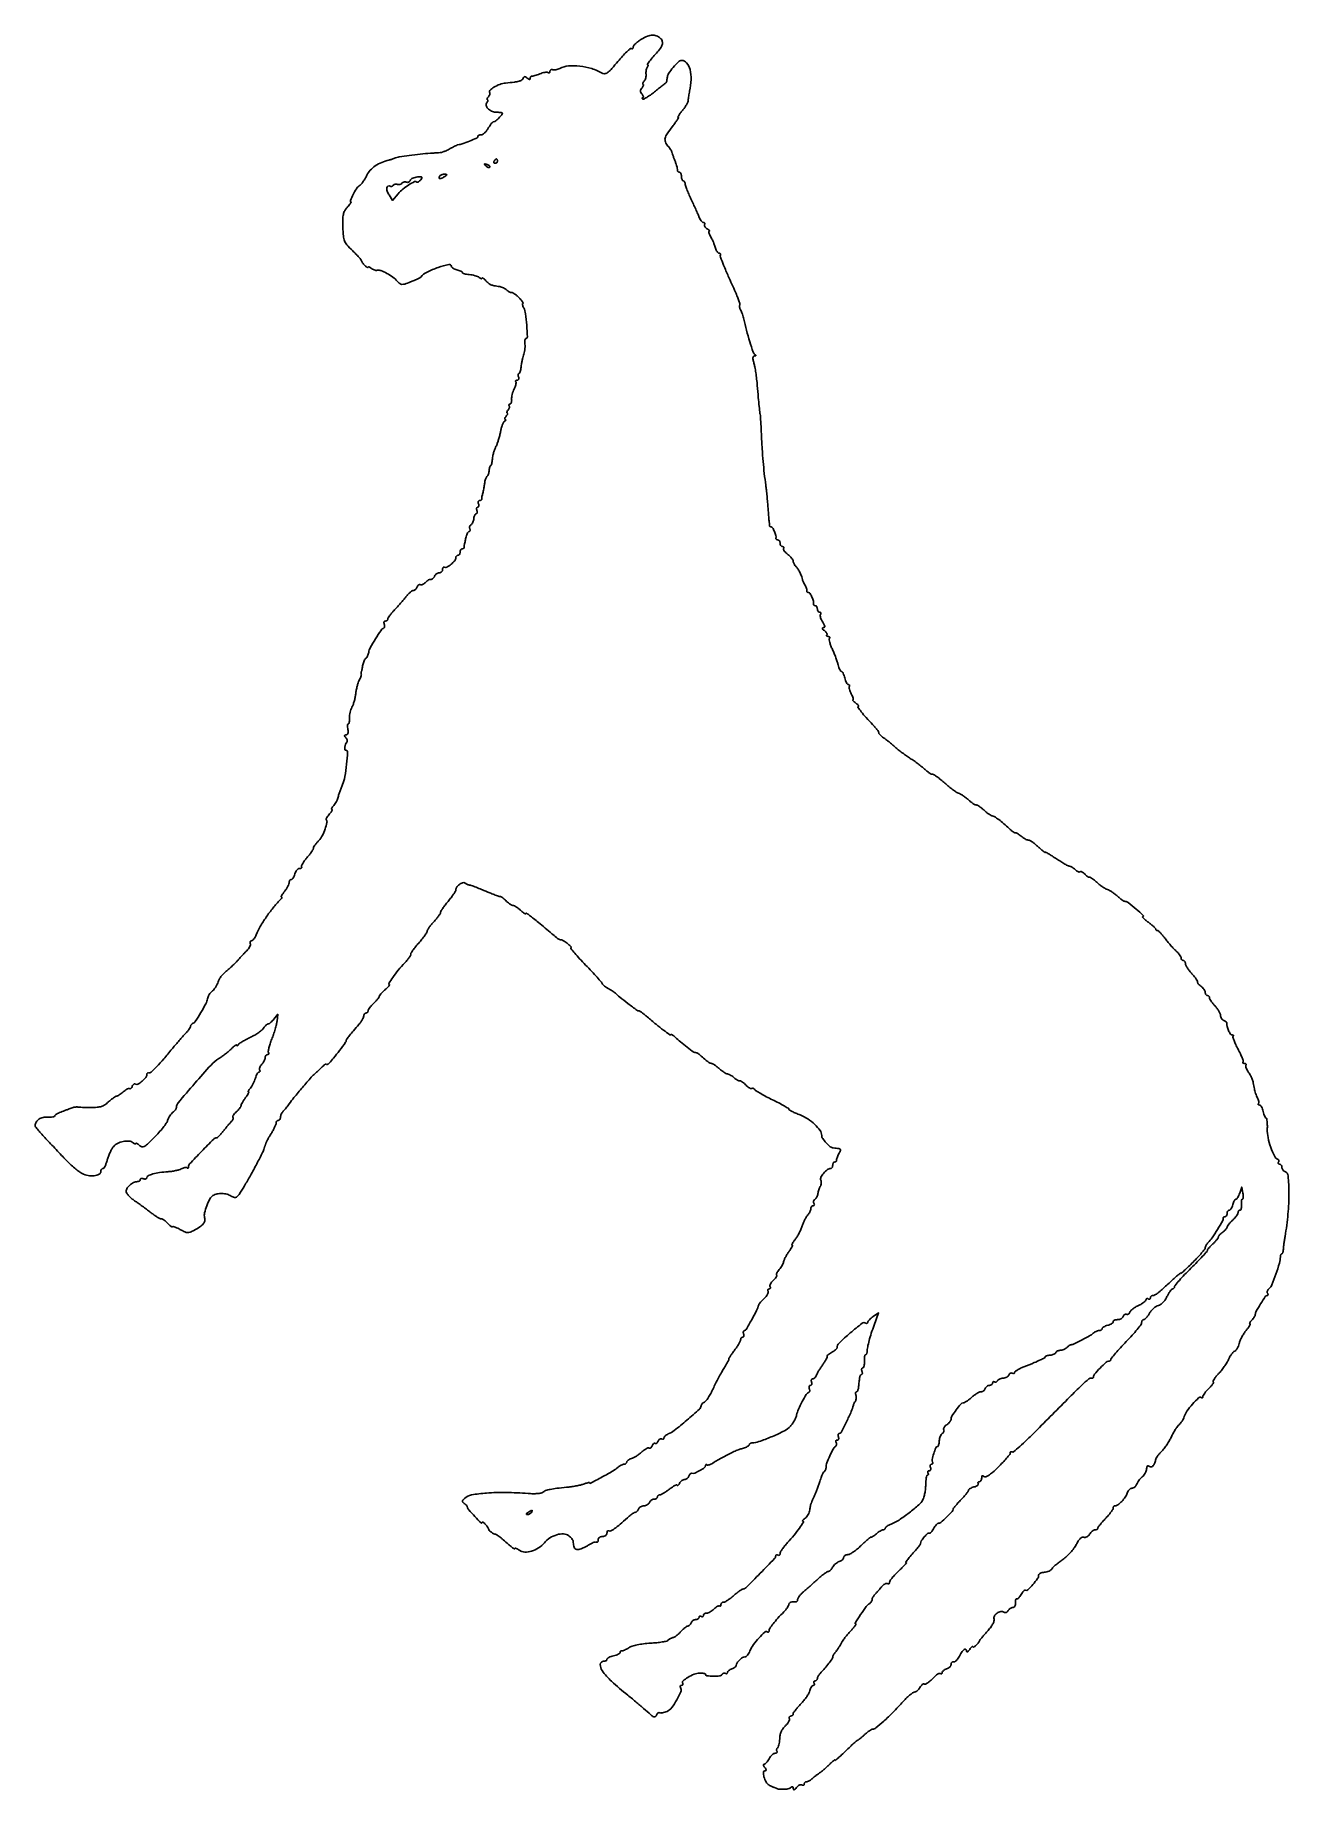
# Model space of a CAD drawing. Extents: x 0 to 572, y 0 to 802.
import ezdxf

# ---------------------------------------------------------------- set-up
doc = ezdxf.new("R2010")
doc.units = 0

msp = doc.modelspace()

# ---------------------------------------------------------------- linework, layer by layer
for points in [[(276.759792, 799.679989, 0.024155), (275.327002, 798.749408, 0.031271), (274.115393, 797.755848, 0.032414), (273.243721, 796.832527, 0.172776), (273.009792, 796.190983, -0.066748), (272.94419, 795.72807, -0.138564), (272.755254, 795.419528, -0.189309), (272.477893, 795.311381, -0.13867), (272.157032, 795.402949, 0.328265), (271.615447, 795.359098, 0.012145), (270.008941, 793.89385, 0.017887), (268.115254, 791.945966, 0.011099), (266.028123, 789.533997, -0.009065), (263.259192, 786.307681, -0.043045), (261.492701, 784.637519, -0.08966), (260.196408, 783.941927, -0.20838), (259.121091, 784.046806, 0.050613), (254.06218, 786.227338, 0.047746), (248.568201, 787.400667, 0.051154), (243.436071, 787.466195, 0.098095), (239.5, 786.312954, -0.03867), (238.642406, 785.947049, -0.03628), (237.720313, 785.708208, -0.038393), (236.870371, 785.619345, -0.093196), (236.25, 785.718461, 0.084639), (235.772664, 785.803059, 0.129071), (235.367188, 785.699441, 0.14637), (235.098333, 785.423949, 0.121221), (235, 785.024316, -0.087607), (234.930557, 784.631022, -0.166468), (234.7309, 784.383844, -0.178503), (234.433079, 784.320939, -0.102468), (234.083916, 784.448137, 0.145971), (233.548931, 784.592565, 0.033283), (232.604469, 784.504709, 0.031714), (231.486043, 784.251432, 0.026261), (230.333916, 783.845672, -0.013056), (229.193889, 783.410019, -0.01624), (228.11215, 783.067759, -0.014585), (227.197621, 782.839313, -0.107332), (226.75, 782.838518, 0.155335), (226.464653, 782.811002, 0.126604), (226.220313, 782.622847, 0.099418), (226.055886, 782.29472, 0.066685), (226, 781.877555, -0.095656), (225.914396, 781.434193, -0.31457), (225.678271, 781.27956, -0.143321), (225.269567, 781.412487, -0.023397), (224.597246, 781.919293, 0.030093), (223.882218, 782.443435, 0.149769), (223.408558, 782.577107, 0.232207), (223.062044, 782.397327, 0.078693), (222.793037, 781.879111, -0.168991), (222.161386, 781.059449, -0.077358), (220.915284, 780.495487, -0.037897), (218.740205, 780.06627, -0.007329), (214.750388, 779.648147, 0.066878), (212.104271, 779.047203, 0.048629), (209.388162, 777.721567, 0.057301), (207.487924, 776.229319, 0.415741), (207.485193, 775.181473, -0.211897), (207.595864, 774.89425, -0.068472), (207.509351, 774.435931, -0.054306), (207.258838, 773.892285, -0.038123), (206.868879, 773.342009, 0.03138), (206.492883, 772.826304, 0.074889), (206.301091, 772.394215, 0.168576), (206.319157, 772.119912, 0.301415), (206.5, 772, -0.292348), (206.683147, 771.882907, -0.17377), (206.707007, 771.615542, -0.077358), (206.524103, 771.194154, -0.032212), (206.158689, 770.691208, 0.238002), (205.872246, 769.442073, 0.129633), (206.644663, 768.027237, 0.096555), (208.270698, 766.864596, 0.090837), (210.25, 766.36543, -0.002896), (210.993308, 766.312076, -0.00244), (211.779687, 766.247189, -0.002461), (212.496762, 766.180938, -0.006826), (213, 766.125, -0.558355), (213.237689, 765.603943, -0.036654), (211.99259, 764.0121, -0.030024), (210.352659, 762.410052, -0.178163), (209.25, 761.993677, 0.199272), (208.865319, 761.83021, 0.02252), (208.219912, 761.109819, 0.024503), (207.503672, 760.140818, 0.01755), (206.79651, 758.993677, -0.036019), (206.030542, 757.848055, -0.041293), (205.139133, 756.879393, -0.04563), (204.25846, 756.205485, -0.141425), (203.54651, 756, 0.052345), (202.954809, 755.937884, 0.072214), (202.454287, 755.753267, 0.092154), (202.118044, 755.480617, 0.178271), (202, 755.16006, -0.296761), (201.599458, 754.544636, -0.006896), (198.260196, 753.120696, -0.013921), (194.983407, 751.881896, -0.064048), (193, 751.468089, 0.08771), (192.689512, 751.387903, 0.006849), (191.9125, 751.020767, 0.009172), (190.993997, 750.55021, 0.006881), (190, 750, -0.007382), (188.987851, 749.441066, -0.008725), (188.014062, 748.94355, -0.007781), (187.180329, 748.55173, -0.053307), (186.75, 748.410435, 0.015043), (186.444535, 748.335417, 0.015451), (186.146875, 748.242751, 0.015367), (185.894253, 748.146671, 0.060874), (185.75, 748.064886, -0.136251), (185.539222, 747.983973, -0.001737), (184.104688, 747.851303, -0.004915), (182.434435, 747.719221, -0.003185), (180.5, 747.597743, 0.011481), (175.781976, 747.222783, 0.009285), (170.738369, 746.610338, 0.007981), (166.238186, 745.905464, 0.050111), (164, 745.282487, -0.008018), (163.352461, 745.042021, -0.006394), (162.646875, 744.802902, -0.006469), (161.987632, 744.598236, -0.016175), (161.5, 744.47074, 0.043792), (158.186323, 743.405938, 0.051236), (155.29019, 741.820671, 0.055817), (152.993783, 739.827899, 0.075515), (151.458359, 737.553491, -0.024082), (150.666329, 736.07294, -0.021642), (149.708863, 734.619954, -0.022218), (148.73526, 733.391952, -0.061326), (147.916663, 732.654182, 0.096591), (146.6238, 731.313386, 0.025704), (145.133287, 728.72948, 0.0188), (143.908432, 726.088269, 0.388109), (144.179701, 725.330564, -0.43858), (144.222019, 725.169929, -0.013015), (143.78633, 724.526297, -0.018126), (143.176732, 723.736517, -0.010498), (142.390785, 722.830564, 0.059373), (141.318513, 721.31895, 0.07192), (140.715175, 719.690299, 0.047647), (140.457035, 717.474219, 0.012342), (140.471221, 713.876606, 0.013821), (140.702796, 709.76517, 0.075802), (141.219482, 707.609212, 0.083626), (142.335675, 705.80246, 0.018786), (144.830437, 703.166206, -0.006972), (146.428204, 701.555785, -0.01041), (147.775191, 700.100268, -0.005753), (148.860471, 698.848721, -0.177546), (149, 698.468171, 0.132791), (149.088018, 698.142598, 0.022429), (149.440625, 697.596008, 0.023155), (149.925695, 696.976233, 0.018757), (150.5, 696.357143, 0.021821), (151.076589, 695.828797, 0.051294), (151.559375, 695.501593, 0.119893), (151.868178, 695.421266, 0.41886), (152, 695.551016, -0.34904), (152.125281, 695.708618, -0.140461), (152.418832, 695.693464, -0.063217), (152.877959, 695.467739, -0.027387), (153.425811, 695.061571, 0.050091), (154.069224, 694.62832, 0.042506), (154.821771, 694.303415, 0.044485), (155.565366, 694.126409, 0.085608), (156.175811, 694.142296, -0.14334), (157.856235, 693.994169, -0.030661), (160.542389, 692.74933, -0.032656), (163.269203, 691.037645, -0.052395), (165.312992, 689.206641, 0.040956), (166.508137, 688.085711, 0.152822), (167.458374, 687.719111, 0.096858), (168.688707, 687.877718, 0.011308), (171.310632, 688.816809, 0.007668), (172.951697, 689.475857, 0.010297), (174.416248, 690.126043, 0.007687), (175.613304, 690.709874, 0.100039), (176, 691.015334, -0.100789), (178.920838, 693.315533, -0.032825), (184.001108, 695.466756, -0.03042), (188.836479, 696.826382, -0.478156), (190, 695.887879, 0.214027), (190.165691, 695.518529, 0.048467), (190.734375, 695.103409, 0.041931), (191.542671, 694.713073, 0.030051), (192.5, 694.410644, -0.023979), (193.457644, 694.120847, -0.034942), (194.265625, 693.768078, -0.037769), (194.847109, 693.405929, -0.238968), (195, 693.1043, 0.297945), (195.181939, 692.826081, 0.032703), (195.935161, 692.553581, 0.031487), (196.96346, 692.324936, 0.01995), (198.183526, 692.182839, -0.02747), (199.498904, 692.009564, -0.025637), (200.818606, 691.690575, -0.026535), (201.96022, 691.284837, -0.074684), (202.683526, 690.847687, 0.033394), (203.189429, 690.481946, 0.080879), (203.613286, 690.303845, 0.180712), (203.882127, 690.336584, 0.280004), (204, 690.530565, -0.462729), (204.151188, 690.658951, -0.102762), (204.514062, 690.519221, -0.044646), (205.077288, 690.08065, -0.019108), (205.75, 689.40301, 0.031423), (206.9697, 688.233405, 0.073344), (208.042039, 687.568274, 0.053542), (209.455672, 687.12823, 0.010839), (212.048286, 686.67486, -0.041932), (212.892833, 686.472426, -0.03013), (213.794362, 686.113062, -0.030628), (214.6165, 685.663081, -0.0559), (215.213567, 685.186433, 0.04181), (215.750618, 684.732401, 0.036054), (216.382156, 684.348515, 0.037686), (217.009422, 684.084223, 0.081034), (217.525686, 684, -0.130203), (218.106582, 683.846123, -0.026466), (219.010611, 683.265625, -0.026251), (220.018252, 682.457054, -0.021976), (221, 681.5, -0.014196), (221.85192, 680.539959, -0.029276), (222.450304, 679.734375, -0.044551), (222.75195, 679.170605, -0.537585), (222.63913, 679, 0.367026), (222.453157, 678.842234, 0.087168), (222.457615, 678.402883, 0.051082), (222.650465, 677.747352, 0.025807), (223.017521, 676.967263, -0.089893), (223.864923, 674.340778, -0.01536), (224.402008, 669.097339, -0.008739), (224.692982, 663.70221, -0.424917), (224.01588, 663, 0.302946), (223.74996, 662.8226, 0.056016), (223.577433, 662.227672, 0.043566), (223.506567, 661.378522, 0.026386), (223.56364, 660.370798, -0.035816), (223.608234, 659.189512, -0.02239), (223.499437, 657.808935, -0.022437), (223.268776, 656.451231, -0.03756), (222.939789, 655.341632, 0.025242), (222.573532, 654.209359, 0.013358), (222.228865, 652.773976, 0.01326), (221.953853, 651.283233, 0.019968), (221.800955, 649.970834, -0.023845), (221.659381, 648.832485, -0.036995), (221.419033, 647.872683, -0.041968), (221.125564, 647.184729, -0.277754), (220.818677, 647, 0.240201), (220.578729, 646.87767, 0.127745), (220.453901, 646.559375, 0.079021), (220.47236, 646.074941, 0.042678), (220.638374, 645.5, -0.069008), (220.771857, 644.926317, -0.116977), (220.70238, 644.440625, -0.152575), (220.444764, 644.120613, -0.148627), (220.047972, 644, 0.07425), (219.639653, 643.939028, 0.150879), (219.373658, 643.758626, 0.18777), (219.289593, 643.490782, 0.122223), (219.389805, 643.1783, -0.160609), (219.503839, 642.702177, -0.036772), (219.372765, 641.87381, -0.034389), (219.070984, 640.895429, -0.027667), (218.618662, 639.89136, 0.035358), (218.140797, 638.785522, 0.025768), (217.763275, 637.500199, 0.026218), (217.531306, 636.237871, 0.050756), (217.502721, 635.213061, -0.043156), (217.491944, 634.365695, -0.065697), (217.324252, 633.650087, -0.089291), (217.035515, 633.16785, -0.216592), (216.666214, 633, 0.070788), (216.33091, 632.95229, 0.205135), (216.153569, 632.806715, 0.232547), (216.148909, 632.593322, 0.087788), (216.324657, 632.342009, -0.171918), (216.492554, 631.989854, -0.082297), (216.462194, 631.483088, -0.066538), (216.246292, 630.904134, -0.050768), (215.868879, 630.342009, 0.03138), (215.492883, 629.826304, 0.074889), (215.301091, 629.394215, 0.168576), (215.319157, 629.119912, 0.301415), (215.5, 629, -0.341777), (215.670922, 628.867713, -0.144806), (215.660392, 628.559375, -0.064878), (215.426283, 628.07637, -0.027963), (215, 627.5, 0.033478), (214.582717, 626.922597, 0.07963), (214.377077, 626.436127, 0.174542), (214.409849, 626.123946, 0.282972), (214.627555, 625.984687, -0.162698), (214.843865, 625.908142, -0.343692), (214.884646, 625.745737, -0.117313), (214.69322, 625.493733, -0.030411), (214.277622, 625.192741, 0.128688), (213.764875, 624.641044, 0.029969), (213.229822, 623.483358, 0.028982), (212.757446, 622.033989, 0.024882), (212.427177, 620.464157, -0.020521), (212.081556, 618.747198, -0.014578), (211.559895, 616.853724, -0.014751), (210.954863, 615.072769, -0.030074), (210.356692, 613.722873, 0.030379), (209.788887, 612.439392, 0.019149), (209.277137, 610.882002, 0.019215), (208.890195, 609.306022, 0.033158), (208.707136, 607.968757, -0.016942), (208.58893, 606.832234, -0.027082), (208.403045, 605.874296, -0.025488), (208.183874, 605.15761, -0.314645), (207.962804, 605.001987, 0.279905), (207.744561, 604.868319, 0.040605), (207.535614, 604.366077, 0.036198), (207.364204, 603.667806, 0.023296), (207.262899, 602.839977, -0.031649), (207.141642, 601.969849, -0.033771), (206.912958, 601.141155, -0.03593), (206.619296, 600.462907, -0.11424), (206.300095, 600.089977, 0.103798), (205.9759, 599.726665, 0.035171), (205.665228, 599.085806, 0.033201), (205.412325, 598.308883, 0.032529), (205.262384, 597.5, -0.012625), (205.019951, 595.822219, -0.007401), (204.649536, 593.826925, -0.006387), (204.251435, 591.969455, -0.036017), (203.955889, 591, 0.052881), (203.890188, 590.755239, 0.024306), (203.854559, 590.426563, 0.02375), (203.850365, 590.0738, 0.030259), (203.881579, 589.75, -0.152475), (203.839589, 589.464473, -0.118838), (203.640036, 589.220312, -0.09539), (203.307394, 589.055992, -0.067256), (202.893011, 589, 0.158089), (202.519085, 588.878743, 0.151946), (202.280284, 588.559375, 0.112257), (202.22328, 588.073899, 0.06502), (202.361626, 587.5, -0.053929), (202.513619, 586.925537, -0.097172), (202.492835, 586.440625, -0.145365), (202.308551, 586.122669, -0.191493), (202, 586, 0.191493), (201.691449, 585.877331, 0.145365), (201.507165, 585.559375, 0.097172), (201.486381, 585.074463, 0.053929), (201.638374, 584.5, -0.051204), (201.793745, 583.92541, -0.093029), (201.782227, 583.440625, -0.142305), (201.611908, 583.122833, -0.201694), (201.319793, 583, 0.21102), (200.965349, 582.843439, 0.071088), (200.640479, 582.365493, 0.055918), (200.390761, 581.666958, 0.039126), (200.262899, 580.839977, -0.046523), (200.113456, 579.9597, -0.043407), (199.801886, 579.10056, -0.046349), (199.385564, 578.385582, -0.099652), (198.921979, 577.951781, 0.085822), (198.520151, 577.595924, 0.093822), (198.276208, 577.136005, 0.100326), (198.226613, 576.644655, 0.114037), (198.378115, 576.197214, -0.085644), (198.54612, 575.779863, -0.115142), (198.539037, 575.373797, -0.128128), (198.357848, 575.043377, -0.121529), (198.03515, 574.83541, 0.151241), (197.628006, 574.538051, 0.043059), (197.211382, 573.864152, 0.039139), (196.849183, 572.981533, 0.032836), (196.603229, 572, -0.003621), (196.415048, 571.006093, -0.00454), (196.225547, 570.0875, -0.00367), (196.054058, 569.320123, -0.035192), (195.955889, 569, 0.052881), (195.890188, 568.755239, 0.024306), (195.854559, 568.426563, 0.02375), (195.850365, 568.0738, 0.030259), (195.881579, 567.75, -0.137085), (195.848335, 567.464378, -0.119953), (195.671464, 567.220312, -0.101574), (195.373191, 567.056406, -0.075146), (195, 567, 0.148195), (194.618646, 566.884432, 0.098894), (194.29375, 566.559375, 0.082425), (194.074694, 566.073457, 0.064853), (194, 565.5, -0.064853), (193.925306, 564.926543, -0.082425), (193.70625, 564.440625, -0.098894), (193.381354, 564.115568, -0.148195), (193, 564, 0.112508), (192.618528, 563.913062, 0.100182), (192.29375, 563.667268, 0.094286), (192.075852, 563.299803, 0.087025), (192, 562.867295, -0.17812), (191.517444, 561.555691, -0.042387), (189.837504, 559.890505, -0.041179), (187.96088, 558.567821, -0.278163), (186.870923, 558.579774, 0.168226), (186.541032, 558.653628, 0.190079), (186.255834, 558.501959, 0.121111), (186.06291, 558.117707, 0.056124), (186, 557.559017, -0.097226), (185.883193, 556.963995, -0.0975), (185.550156, 556.457961, -0.09836), (185.05301, 556.119121, -0.100881), (184.468615, 556, 0.088478), (183.840167, 555.887915, 0.06652), (183.217991, 555.559375, 0.065663), (182.696157, 555.073415, 0.081035), (182.361626, 554.5, -0.067998), (182.046699, 553.926524, -0.062708), (181.581877, 553.440625, -0.066679), (181.044175, 553.111585, -0.104374), (180.515456, 553, 0.091487), (179.939838, 552.893788, 0.04281), (179.255116, 552.562609, 0.040502), (178.575869, 552.080731, 0.045052), (178.009138, 551.51101, -0.05119), (177.470185, 550.982324, -0.064873), (176.873848, 550.621671, -0.078733), (176.313542, 550.474283, -0.164884), (175.87963, 550.574393, 0.168629), (175.49207, 550.660838, 0.120673), (175.072187, 550.505261, 0.091773), (174.681701, 550.120466, 0.060899), (174.385948, 549.563382, -0.057897), (174.071468, 548.962367, -0.057215), (173.626491, 548.446804, -0.0625), (173.124641, 548.088825, -0.114937), (172.643011, 547.957653, 0.147441), (172.05155, 547.755193, 0.024624), (171.101385, 546.999613, 0.025152), (170.040947, 545.968571, 0.019948), (169, 544.755706, -0.007313), (167.843856, 543.337649, -0.004339), (166.426562, 541.679713, -0.004341), (164.983893, 540.050236, -0.007459), (163.75, 538.721129, 0.014829), (162.69689, 537.552683, 0.019298), (161.807813, 536.419524, 0.017232), (161.147441, 535.437981, 0.140353), (161, 534.923077, -0.119172), (160.914876, 534.571002, -0.100662), (160.674822, 534.271154, -0.092217), (160.315806, 534.069798, -0.081989), (159.893011, 534, 0.150038), (159.51672, 533.884484, 0.152523), (159.273001, 533.578353, 0.116261), (159.208372, 533.113613, 0.068382), (159.336834, 532.564608, -0.047294), (159.496444, 531.992103, -0.064818), (159.522034, 531.458446, -0.082121), (159.417805, 531.042299, -0.186052), (159.193823, 530.814608, 0.137688), (157.895546, 529.722487, 0.010224), (155.342026, 525.802156, 0.01252), (152.993746, 521.811145, 0.089074), (152.271416, 519.696252, -0.036023), (152.078136, 518.845743, -0.036306), (151.765144, 518.034087, -0.038765), (151.387387, 517.371436, -0.105795), (151, 517, 0.112805), (150.603845, 516.60948, 0.034172), (150.196956, 515.863936, 0.032304), (149.842116, 514.939994, 0.030147), (149.599564, 513.95659, -0.00365), (149.412786, 512.979313, -0.004555), (149.22447, 512.074748, -0.00371), (149.054027, 511.318881, -0.034691), (148.955889, 511, 0.055837), (148.89105, 510.752636, 0.024432), (148.858525, 510.414663, 0.023812), (148.85872, 510.048816, 0.029312), (148.895082, 509.70949, -0.102684), (148.878024, 509.275535, -0.021365), (148.661258, 508.540194, -0.021593), (148.330271, 507.693286, -0.018915), (147.913828, 506.838987, 0.043367), (147.453945, 505.765408, 0.016264), (146.992449, 504.193191, 0.01597), (146.598284, 502.439182, 0.018685), (146.340406, 500.752866, -0.02183), (146.07116, 499.063371, -0.018295), (145.642809, 497.299798, -0.018684), (145.131458, 495.715592, -0.047243), (144.611909, 494.623369, 0.048937), (144.134653, 493.611251, 0.02809), (143.752818, 492.315927, 0.027832), (143.512955, 490.958084, 0.041145), (143.468294, 489.75, -0.022536), (143.468534, 488.695957, -0.036682), (143.363092, 487.807813, -0.042574), (143.182234, 487.170704, -0.311831), (142.935138, 487, 0.333126), (142.713268, 486.833728, 0.053227), (142.610955, 486.265625, 0.041164), (142.61939, 485.458478, 0.024043), (142.755249, 484.5, -0.0359), (142.879783, 483.441506, -0.085426), (142.781258, 482.658002, -0.13914), (142.474393, 482.18139, -0.182552), (141.994132, 482, 0.067015), (141.46249, 481.928422, 0.312098), (141.274145, 481.703947, 0.173529), (141.372423, 481.319981, 0.024634), (141.868879, 480.657991, -0.053063), (142.244006, 480.093706, -0.068437), (142.453691, 479.508409, -0.083948), (142.474256, 478.992581, -0.165934), (142.295713, 478.629046, 0.107396), (141.718288, 477.731006, 0.059476), (141.408813, 476.458905, 0.070681), (141.432169, 475.362366, 0.367402), (141.858749, 475, -0.431344), (142.612081, 474.201553, -0.010399), (142.166539, 468.56835, -0.018919), (141.388435, 462.94753, -0.058418), (140.285963, 459.281113, 0.009718), (139.633374, 457.690627, 0.00906), (139.026947, 456.038578, 0.009076), (138.541506, 454.551503, 0.030167), (138.300099, 453.552342, -0.050641), (138.050184, 452.676466, -0.026617), (137.575274, 451.647371, -0.026187), (136.971188, 450.634887, -0.036331), (136.321122, 449.802342, 0.02337), (135.750838, 449.109724, 0.053704), (135.40709, 448.529438, 0.119843), (135.335739, 448.156308, 0.399758), (135.5, 448, -0.451365), (135.651709, 447.828007, -0.088862), (135.512455, 447.38166, -0.044032), (135.08013, 446.703721, -0.019971), (134.404988, 445.895012, 0.017992), (133.700779, 445.058239, 0.028239), (133.164608, 444.286406, 0.027252), (132.820213, 443.650243, 0.296397), (132.857507, 443.374844, -0.234992), (133.205666, 442.007281, -0.031116), (132.371578, 439.045795, -0.035613), (131.047063, 435.98111, -0.067234), (129.499587, 433.78298, 0.015505), (128.542436, 432.684294, 0.019813), (127.734254, 431.612383, 0.018093), (127.137523, 430.681872, 0.134311), (127, 430.179153, -0.137498), (126.852969, 429.654594, -0.013836), (126.140546, 428.553409, -0.016534), (125.194747, 427.269671, -0.01243), (124.0742, 425.919959, 0.018555), (122.98844, 424.579068, 0.027588), (122.150269, 423.322841, 0.026265), (121.602572, 422.272611, 0.25049), (121.633217, 421.78445, -0.175781), (121.695145, 421.487453, -0.188744), (121.549503, 421.230432, -0.117065), (121.188626, 421.056515, -0.054057), (120.667425, 421, 0.149753), (120.066024, 420.815745, 0.070795), (119.458616, 420.265625, 0.060579), (118.936998, 419.45626, 0.051437), (118.589356, 418.5, -0.034719), (118.277157, 417.542915, -0.046776), (117.858059, 416.734375, -0.05533), (117.401511, 416.172385, -0.196992), (116.980948, 416, 0.137977), (116.606875, 415.894769, 0.10015), (116.288153, 415.59899, 0.08594), (116.073566, 415.156592, 0.070155), (116, 414.634859, -0.094937), (115.866373, 413.93744, -0.024866), (115.39118, 412.896738, -0.02434), (114.720715, 411.743809, -0.022783), (113.92742, 410.634859, 0.014228), (113.17736, 409.623366, 0.028205), (112.652838, 408.77399, 0.038001), (112.381245, 408.167211, 0.51924), (112.498848, 408, -0.401194), (112.624666, 407.879678, -0.127301), (112.56551, 407.600196, -0.054254), (112.284583, 407.162129, -0.023006), (111.821429, 406.638964, 0.023819), (108.606784, 402.995882, 0.018653), (105.466065, 398.760556, 0.019058), (102.770792, 394.48683, 0.033772), (100.933185, 390.75, -0.028638), (100.42876, 389.697097, -0.037874), (99.846452, 388.807813, -0.041799), (99.272693, 388.178187, -0.189273), (98.818842, 388, 0.139243), (98.476444, 387.902762, 0.144808), (98.24244, 387.641158, 0.117375), (98.158706, 387.245327, 0.07427), (98.24053, 386.778409, -0.150101), (98.25518, 386.162339, -0.046808), (97.918916, 385.289553, -0.042015), (97.337515, 384.331136, -0.035628), (96.573864, 383.425387, 0.004084), (95.62739, 382.43661, 0.002267), (94.488311, 381.215952, 0.00226), (93.34609, 379.969489, 0.003649), (92.386345, 378.896978, -0.016328), (91.357631, 377.804444, -0.008165), (89.990217, 376.487782, -0.008097), (88.529161, 375.16978, -0.011835), (87.197425, 374.06143, 0.034167), (85.97523, 372.94827, 0.029185), (84.845377, 371.621446, 0.030242), (83.959781, 370.288925, 0.070165), (83.50891, 369.179478, -0.048381), (83.133119, 368.125822, -0.030482), (82.506024, 366.978538, -0.030474), (81.743694, 365.915434, -0.048169), (80.955988, 365.118048, 0.045549), (80.191041, 364.351756, 0.034548), (79.496416, 363.387802, 0.035394), (78.967535, 362.3832, 0.065683), (78.711028, 361.5, -0.085065), (77.964209, 359.255391, -0.013355), (75.649836, 355.190905, -0.010172), (73.113627, 351.187331, -0.154272), (71.850539, 350.166667, 0.081671), (71.525388, 349.973309, 0.065288), (71.249846, 349.672107, 0.065899), (71.063535, 349.313307, 0.087051), (71, 348.951145, -0.14264), (70.855546, 348.455086, -0.016356), (70.192187, 347.484299, -0.018672), (69.303155, 346.36097, -0.014196), (68.25, 345.196446, 0.007982), (66.982171, 343.829093, 0.004036), (65.426562, 342.06832, 0.004007), (63.848938, 340.223659, 0.005955), (62.5, 338.581245, -0.008292), (58.718365, 334.0205, -0.016215), (55.531048, 330.538818, -0.012083), (52.926165, 327.998157, -0.259175), (51.918937, 327.75, 0.124487), (51.569037, 327.756273, 0.134684), (51.269938, 327.593831, 0.118569), (51.069604, 327.280917, 0.083552), (51, 326.867295, -0.178143), (50.516362, 325.55293, -0.04266), (48.835956, 323.889387, -0.041492), (46.957979, 322.570812, -0.277509), (45.86386, 322.584139, 0.171065), (45.482473, 322.667314, 0.120167), (45.068202, 322.509812, 0.090819), (44.68185, 322.124814, 0.059973), (44.388152, 321.569126, -0.050165), (44.104743, 321.006542, -0.079667), (43.747528, 320.604073, -0.111865), (43.376885, 320.419008, -0.201113), (43.046659, 320.471163, 0.219769), (42.623629, 320.522564, 0.043481), (41.901666, 320.218467, 0.03869), (41.055514, 319.684545, 0.027452), (40.193257, 318.96542, -0.01944), (39.319883, 318.212981, -0.023285), (38.440192, 317.577342, -0.022893), (37.662281, 317.118017, -0.122507), (37.187836, 317, 0.13637), (36.688, 316.861091, 0.017247), (35.74014, 316.244643, 0.019205), (34.645442, 315.413272, 0.014871), (33.517428, 314.428571, -0.041096), (31.867696, 313.134238, -0.067505), (30.271061, 312.366301, -0.056949), (28.341139, 311.975634, -0.021491), (25.585691, 311.857143, -0.004111), (23.540242, 311.87396, -0.005286), (21.660216, 311.92476, -0.004098), (20.088024, 311.996789, -0.045118), (19.464286, 312.08733, 0.078622), (18.960159, 312.12643, 0.023728), (18.195759, 312.028855, 0.023132), (17.336464, 311.836099, 0.023239), (16.5, 311.565023, -0.000226), (15.539698, 311.204207, -0.000102), (14.279687, 310.731721, -0.000101), (12.949084, 310.233379, -0.000137), (11.75, 309.784944, 0.022757), (10.69671, 309.335756, 0.032111), (9.807813, 308.835254, 0.033295), (9.164057, 308.352358, 0.218546), (9, 307.994948, -0.321648), (8.799382, 307.715352, -0.042581), (8.049923, 307.531233, -0.036469), (7.005471, 307.444469, -0.022123), (5.765694, 307.486966, 0.077059), (3.640018, 307.326578, 0.091078), (1.794116, 306.522584, 0.103634), (0.525691, 305.219273, 0.132992), (0.031803, 303.62758, 0.173664), (0.202974, 303.088511, 0.007512), (1.448062, 301.505207, 0.012046), (3.023456, 299.655577, 0.008222), (4.897768, 297.62758, -0.000503), (7.089388, 295.328503, -0.00032), (9.635285, 292.648964, -0.000321), (12.129229, 290.017352, -0.000598), (14.147768, 287.87953, 0.015765), (16.035474, 285.998011, 0.014097), (18.108057, 284.165354, 0.014292), (20.063265, 282.625018, 0.042051), (21.517957, 281.723844, 0.074105), (24.179129, 280.834158, 0.070005), (27.038039, 280.734289, 0.089586), (29.230315, 281.373141, 0.284456), (30, 282.616577, -0.067743), (30.071974, 283.145373, -0.084398), (30.282428, 283.59362, -0.099674), (30.594814, 283.893367, -0.142468), (30.961456, 284, 0.245846), (31.396723, 284.227785, 0.03266), (31.949391, 285.147193, 0.031713), (32.501715, 286.409215, 0.021528), (32.97451, 287.905337, -0.023672), (33.504348, 289.557292, -0.018643), (34.227429, 291.291738, -0.019009), (35.022214, 292.855293, -0.043478), (35.763054, 293.949422, -0.107014), (37.603463, 295.423996, -0.065987), (40.23834, 296.327936, -0.068341), (42.887719, 296.493026, -0.151752), (44.75, 295.759029, 0.032273), (45.230282, 295.421829, 0.076265), (45.632813, 295.253837, 0.168188), (45.888847, 295.276975, 0.294988), (46, 295.448984, -0.442521), (46.137353, 295.573787, -0.105338), (46.470263, 295.468769, -0.047083), (46.985611, 295.108909, -0.020435), (47.600896, 294.541961, 0.128006), (48.693697, 293.900539, 0.19513), (49.773109, 294.018964, 0.067234), (51.266228, 295.105233, 0.006542), (54.461162, 298.242588, 0.014368), (56.532165, 300.453774, 0.015788), (58.406259, 302.713558, 0.015352), (59.880947, 304.735736, 0.073145), (60.505782, 306.018218, -0.038687), (60.92408, 307.051477, -0.029514), (61.531682, 308.11019, -0.030221), (62.223931, 309.039088, -0.05971), (62.895516, 309.66555, 0.037491), (63.50946, 310.189335, 0.039152), (64.028683, 310.79187, 0.042327), (64.388772, 311.381305, 0.116471), (64.5, 311.852319, -0.17661), (65.282327, 313.998075, -0.003568), (72.887672, 322.911656, -0.006632), (80.313318, 331.263413, -0.068677), (83.844524, 334.199439, 0.015978), (85.300449, 335.170975, 0.010536), (86.913203, 336.375413, 0.010606), (88.433714, 337.614438, 0.020113), (89.594524, 338.685433, -0.015875), (90.519556, 339.553518, -0.033762), (91.29789, 340.150636, -0.058614), (91.831068, 340.421345, -0.515621), (92.015313, 340.295455, 0.161577), (92.087096, 340.092289, 0.325977), (92.241942, 340.047671, 0.122223), (92.48074, 340.208573, 0.033133), (92.765313, 340.568958, -0.09384), (93.310809, 341.110235, -0.012154), (94.699386, 342.000422, -0.013822), (96.419185, 342.980844, -0.011142), (98.317705, 343.940939, 0.02003), (100.248025, 344.96059, 0.020831), (102.064731, 346.119118, 0.021066), (103.545287, 347.248075, 0.079908), (104.308252, 348.121982, -0.030056), (104.819637, 348.840817, -0.035982), (105.386012, 349.448332, -0.038883), (105.925327, 349.876283, -0.149357), (106.330254, 350, 0.149221), (106.768204, 350.133679, 0.02654), (107.460465, 350.655128, 0.026638), (108.231666, 351.376336, 0.021244), (108.98534, 352.230224), (110.791266, 354.460447), (110.429467, 351.353082, -0.030743), (110.152121, 349.805917, -0.010906), (109.572374, 347.632303, -0.010776), (108.830338, 345.267174, -0.012475), (108.019762, 343.050136, 0.014545), (107.27708, 340.992433, 0.020233), (106.741773, 339.10837, 0.017175), (106.422944, 337.551704, 0.182292), (106.544945, 336.927278, -0.091133), (106.682958, 336.57335, -0.169788), (106.638603, 336.272388, -0.175707), (106.418681, 336.071482, -0.098411), (106.059017, 336, 0.133873), (105.655168, 335.889898, 0.100474), (105.311086, 335.580357, 0.087342), (105.079557, 335.11733, 0.072485), (105, 334.571429, -0.083283), (104.889466, 333.91243, -0.037314), (104.540646, 333.103146, -0.035602), (104.034661, 332.282897, -0.040395), (103.436242, 331.579099, 0.049186), (102.884165, 330.906229, 0.059573), (102.514778, 330.178692, 0.070398), (102.371718, 329.508275, 0.157085), (102.495259, 329.007671, -0.071363), (102.663343, 328.622095, -0.146828), (102.655853, 328.296003, -0.189259), (102.478763, 328.080837, -0.127705), (102.167425, 328, 0.212248), (101.755172, 327.816744, 0.049365), (101.294451, 327.192187, 0.042535), (100.862858, 326.303034, 0.030586), (100.530497, 325.25, -0.032558), (100.152654, 324.069096, -0.02282), (99.582518, 322.79375, -0.023116), (98.921125, 321.617556, -0.043777), (98.267101, 320.75, 0.021681), (97.712007, 320.07759, 0.048747), (97.367014, 319.514063, 0.103824), (97.275409, 319.147709, 0.425422), (97.417593, 319, -0.497227), (97.554846, 318.818678, -0.049309), (97.322617, 318.22601, -0.032557), (96.816922, 317.376767, -0.016088), (96.07258, 316.365141, 0.016867), (95.279093, 315.283199, 0.020149), (94.60882, 314.211155, 0.019323), (94.121679, 313.275056, 0.110747), (94, 312.732437, -0.132564), (93.863926, 312.228217, -0.029461), (93.365405, 311.477327, -0.02863), (92.666645, 310.651492, -0.02422), (91.839677, 309.860952, 0.02867), (91.056227, 309.098564, 0.046267), (90.49393, 308.357713, 0.059977), (90.205083, 307.739279, 0.282834), (90.292057, 307.374609, -0.18818), (90.434785, 307.049242, -0.089003), (90.371581, 306.587925, -0.068877), (90.11733, 306.063243, -0.048926), (89.702381, 305.556929, 0.016216), (89.078816, 304.890112, 0.004198), (88.118824, 303.775637, 0.004266), (87.045332, 302.48587, 0.004338), (86, 301.185051, -0.012003), (84.993532, 299.971182, -0.01705), (84.037563, 298.945761, -0.013123), (83.208263, 298.1574, -0.182049), (82.83, 298.009074, 0.19618), (81.531294, 297.458487, 0.003324), (75.989917, 291.808878, 0.003383), (70.531333, 286.092267, 0.191166), (70, 284.753333, -0.059661), (69.955382, 284.380739, -0.178839), (69.814502, 284.171373, -0.250452), (69.608832, 284.143699, -0.107497), (69.368517, 284.29815, 0.18641), (68.987197, 284.466979, 0.053757), (68.332129, 284.42816, 0.046071), (67.542927, 284.219332, 0.035175), (66.727151, 283.853976, -0.051697), (65.675022, 283.423835, -0.01847), (64.10076, 283.025452, -0.018097), (62.329079, 282.712694, -0.020394), (60.608634, 282.543967, 0.020848), (56.869008, 282.173788, 0.034838), (53.778211, 281.514998, 0.039525), (51.57548, 280.689257, 0.291112), (51, 279.784603, -0.178243), (50.87773, 279.452513, -0.148678), (50.559375, 279.248439, -0.102867), (50.07427, 279.214506, -0.057872), (49.5, 279.361626, 0.055937), (48.925634, 279.511135, 0.100118), (48.440625, 279.483616, 0.147206), (48.122486, 279.289193, 0.184534), (48, 278.968615, -0.130957), (47.901566, 278.599233, -0.100636), (47.624736, 278.284531, -0.088331), (47.210628, 278.072856, -0.074218), (46.722506, 278, 0.117495), (44.911882, 277.568567, 0.071565), (43.101469, 276.301295, 0.076224), (41.835154, 274.686528, 0.194567), (41.647943, 273.238267, 0.102845), (42.067789, 272.392453, 0.027798), (43.061113, 271.262864, 0.026914), (44.358332, 270.078144, 0.025018), (45.806284, 269.00847, -0.006926), (47.472288, 267.868476, -0.004058), (49.436587, 266.460039, -0.004057), (51.379061, 265.018954, -0.006885), (52.977844, 263.777699, 0.014427), (54.391318, 262.714091, 0.018129), (55.762239, 261.815949, 0.016462), (56.945542, 261.15281, 0.120042), (57.572856, 261, -0.118073), (58.123313, 260.868174, -0.032469), (58.895167, 260.410699, -0.030903), (59.728427, 259.761685, -0.027936), (60.505548, 258.993869, 0.021438), (61.232883, 258.256332, 0.035054), (61.915616, 257.704893, 0.039718), (62.477309, 257.375832, 0.319211), (62.75632, 257.422987, -0.273196), (63.082423, 257.506957, -0.019461), (64.008241, 257.199872, -0.023091), (65.14325, 256.712806, -0.015056), (66.406978, 256.052247, 0.021072), (68.346824, 255.067805, 0.095593), (69.573539, 254.77167, 0.10474), (70.765697, 254.967062, 0.027871), (72.528328, 255.768835, 0.024124), (75.182525, 257.327056, 0.074827), (76.727805, 258.705722, 0.117589), (77.412268, 260.091261, 0.12071), (77.388502, 261.622368, -0.124493), (77.371613, 263.715863, -0.031002), (78.396877, 267.011254, -0.03064), (79.814617, 270.144862, -0.133558), (81.192547, 271.619, -0.084709), (83.071837, 272.379568, -0.060649), (85.333428, 272.593692, -0.060054), (87.605837, 272.257879, -0.0785), (89.518041, 271.396222, 0.078392), (90.966192, 270.743298, 0.236324), (91.998285, 270.949316, 0.085228), (93.103775, 272.161013, 0.005914), (95.557506, 276.094666, 0.009219), (98.294909, 280.794042, 0.006346), (101.229881, 286.213719, 0.004102), (103.856172, 291.315156, 0.057386), (104.568105, 293.25, -0.013603), (104.656007, 293.573729, -0.010084), (104.770006, 293.926563, -0.010208), (104.891232, 294.255505, -0.022539), (105, 294.5, 0.023667), (105.108117, 294.744516, 0.010756), (105.227246, 295.073437, 0.010623), (105.338222, 295.426271, 0.014342), (105.422541, 295.75, -0.065151), (105.593319, 296.208939, -0.005641), (106.190273, 297.307813, -0.007352), (106.939137, 298.604803, -0.005643), (107.793803, 300, 0.014619), (108.63584, 301.431653, 0.017067), (109.347748, 302.839063, 0.0162), (109.866122, 304.059102, 0.091853), (109.996262, 304.75, -0.078467), (110.073128, 305.227505, -0.09033), (110.292652, 305.632812, -0.100448), (110.618323, 305.903804, -0.124078), (111, 306, 0.141492), (111.381339, 306.110117, 0.099788), (111.70625, 306.419643, 0.084734), (111.925111, 306.882535, 0.068255), (112, 307.428571, -0.071828), (112.092817, 308.071345, -0.038036), (112.379209, 308.82567, -0.036897), (112.79683, 309.567652, -0.046862), (113.290924, 310.178571, 0.016291), (113.888799, 310.831854, 0.007361), (114.631243, 311.724416, 0.007279), (115.387952, 312.690301, 0.009876), (116.040924, 313.585399, -0.019513), (118.168218, 316.386504, -0.004222), (122.071465, 321.049048, -0.003248), (126.067973, 325.680618, -0.036355), (127.798007, 327.391036, 0.008323), (128.430849, 327.950197, 0.003237), (129.288122, 328.743694, 0.003204), (130.205577, 329.615106, 0.003968), (131.048007, 330.438561, -0.018473), (131.798057, 331.130338, -0.04124), (132.426602, 331.584423, -0.08465), (132.84035, 331.74695, -0.475737), (133, 331.617133, 0.325181), (133.117718, 331.45527, 0.184838), (133.371412, 331.46856, 0.070371), (133.778009, 331.722569, 0.027144), (134.264382, 332.178571, 0.021564), (136.249178, 334.440564, 0.007107), (138.972121, 337.928239, 0.002457), (141.75209, 341.632922, 0.161081), (142, 342.382473, -0.156299), (142.218079, 343.063065, -0.010215), (143.47018, 344.742638, -0.01203), (145.255526, 346.927553, -0.005093), (147.75, 349.775447, 0.024285), (148.611197, 350.838314, 0.026467), (149.339063, 351.950526, 0.027234), (149.85469, 352.960329, 0.104795), (150, 353.646023, -0.072203), (150.075108, 354.163428, -0.087177), (150.29375, 354.602269, -0.100442), (150.618657, 354.895644, -0.134357), (151, 355, 0.103907), (151.381571, 355.080162, 0.098963), (151.70625, 355.307776, 0.096726), (151.923835, 355.647813, 0.094374), (152, 356.047749, -0.1354), (152.15071, 356.594085, -0.025178), (152.734375, 357.468317, -0.025344), (153.542881, 358.448539, -0.020757), (154.5, 359.41242, 0.015329), (155.457423, 360.355903, 0.020299), (156.265625, 361.274634, 0.0181), (156.866849, 362.074274, 0.15331), (157, 362.498322, -0.163904), (157.142781, 362.922184, -0.017595), (157.807813, 363.73617, -0.020159), (158.696752, 364.67047, -0.014917), (159.75, 365.632429, 0.013851), (160.749279, 366.541197, 0.030118), (161.451872, 367.30316, 0.053685), (161.790037, 367.822248, 0.559174), (161.681906, 367.998779, -0.587513), (161.392926, 368.51915, -0.015137), (163.230431, 371.289102, -0.019117), (165.761686, 374.589801, -0.015762), (168.700375, 377.913667, 0.013557), (169.905941, 379.265195, 0.021049), (170.862731, 380.500108, 0.016526), (171.546913, 381.53526, 0.283379), (171.546408, 381.92491, -0.288005), (171.549366, 382.332457, -0.010894), (172.434565, 383.654876, -0.01667), (173.616013, 385.225225, -0.010615), (175.088543, 386.975007, 0.010653), (176.587126, 388.756017, 0.01462), (177.852369, 390.423995, 0.011284), (178.821642, 391.849496, 0.143501), (179.004627, 392.463765, -0.136634), (179.168199, 393.041175, -0.017258), (179.887786, 394.134362, -0.019221), (180.857242, 395.396208, -0.014877), (182.004627, 396.695766, 0.013864), (183.151761, 397.989746, 0.018255), (184.120109, 399.234665, 0.015874), (184.843733, 400.308826, 0.141199), (185, 400.851153, -0.139107), (185.162316, 401.423285, -0.011034), (186.028125, 402.75947, -0.014294), (187.159377, 404.325435, -0.010454), (188.5, 406, 0.010639), (189.840603, 407.675808, 0.014497), (190.971875, 409.245581, 0.011301), (191.836094, 410.585416, 0.138441), (192, 411.166042, -0.155169), (192.415709, 412.473323, -0.078264), (193.634837, 413.725622, -0.082982), (195.101191, 414.483486, -0.220946), (196.242329, 414.341878, 0.021714), (196.797089, 414.027957, 0.016951), (197.424309, 413.734492, 0.017255), (198.028071, 413.500856, 0.03946), (198.5, 413.377416, -0.035945), (199.063483, 413.234247, -0.00646), (200.0875, 412.87938, -0.006942), (201.278112, 412.430692, -0.006227), (202.5, 411.93309, 0.001133), (203.685509, 411.436163, 0.001506), (204.765625, 410.9901, 0.001061), (205.673205, 410.620735, 0.015245), (206, 410.5, -0.013987), (206.315512, 410.384336, -0.001292), (207.0875, 410.074259, -0.001665), (208.006066, 409.698983, -0.001306), (209, 409.286006, 0.009008), (210.017684, 408.881431, 0.010202), (211.008185, 408.531086, 0.009499), (211.859564, 408.267192, 0.054085), (212.325736, 408.185486, -0.119904), (212.748919, 408.052671, -0.024852), (213.400727, 407.61391, -0.024784), (214.124166, 407.014725, -0.021156), (214.825736, 406.315685, 0.031244), (215.576915, 405.596807, 0.026921), (216.44881, 404.937925, 0.027834), (217.307009, 404.426235, 0.067277), (218, 404.175123, -0.06816), (218.728499, 403.909696, -0.022101), (219.720312, 403.328969, -0.021571), (220.778439, 402.578291, -0.02266), (221.75, 401.750809, 0.017827), (222.614335, 401.000123, 0.038609), (223.339063, 400.501844, 0.072799), (223.82402, 400.308262, 0.484674), (224, 400.44716, -0.595129), (224.226841, 400.570241, -0.010201), (225.686532, 399.578189, -0.014), (227.538338, 398.184056, -0.007573), (229.741384, 396.371474, 0.000565), (235.81635, 391.228753, 0.00901), (237.908452, 389.52538, 0.024578), (239.066677, 388.705193, 0.140118), (239.78242, 388.492697, -0.138796), (240.91894, 388.158482, -0.023729), (242.78484, 386.856355, -0.019223), (244.497735, 385.427677, -0.429463), (244.512795, 384.846129, 0.3862), (244.494909, 384.476046, 0.003996), (246.301753, 382.316936, 0.010046), (248.530737, 379.800468, 0.00605), (251.269157, 376.902403, -0.004039), (254.06216, 373.970283, -0.005927), (256.466464, 371.343317, -0.003018), (258.459062, 369.086412, -0.102509), (258.808167, 368.46658, 0.119843), (259.092449, 367.999959, 0.024239), (259.816536, 367.343308, 0.024295), (260.755058, 366.645197, 0.020648), (261.808167, 366, -0.006631), (262.875489, 365.386556, -0.008108), (263.856149, 364.783789, -0.006933), (264.663041, 364.253747, -0.055836), (265, 363.966091, 0.036112), (266.810556, 362.292893, 0.005859), (270.59129, 359.34602, 0.002226), (274.683063, 356.261745, 0.161754), (275.470977, 356, -0.141581), (275.921992, 355.869677, -0.011917), (276.941724, 355.192188, -0.01509), (278.134497, 354.303322, -0.011087), (279.403531, 353.25, 0.006565), (283.393993, 349.876426, 0.011487), (286.797041, 347.203969, 0.005421), (289.656142, 345.111001, 0.348863), (290.233771, 345.140057, -0.27875), (290.486236, 345.185446, -0.04306), (290.963809, 344.953642, -0.037586), (291.53946, 344.548659, -0.024158), (292.144547, 344, 0.021944), (294.489047, 341.855158, 0.01174), (297.557886, 339.405861, 0.004872), (300.675617, 337.082787, 0.218419), (301.448057, 336.925771, -0.152826), (301.779253, 336.901297, -0.032475), (302.308253, 336.650963, -0.031155), (302.907971, 336.267229, -0.025246), (303.50101, 335.785714, 0.005628), (305.617655, 333.924746, 0.020557), (307.019741, 332.816577, 0.030957), (308.024233, 332.178609, 0.126657), (308.718012, 332, -0.13257), (309.16784, 331.878599, -0.016784), (310.02694, 331.339063, -0.018738), (311.020885, 330.611606, -0.014565), (312.04713, 329.75, 0.019219), (313.121873, 328.864592, 0.019221), (314.261389, 328.064366, 0.019461), (315.30754, 327.44453, 0.068842), (316.036911, 327.171245, -0.051628), (316.709795, 326.945124, -0.023682), (317.533973, 326.521571, -0.023155), (318.367067, 325.989498, -0.029578), (319.078741, 325.421245, 0.028816), (319.757828, 324.877316, 0.029172), (320.492256, 324.417491, 0.030495), (321.176075, 324.095486, 0.095065), (321.673753, 324, -0.123405), (322.181715, 323.872691, -0.030682), (322.916906, 323.419427, -0.029494), (323.71928, 322.780083, -0.025872), (324.478659, 322.023581, 0.032606), (325.221899, 321.302822, 0.04602), (325.976076, 320.772475, 0.055148), (326.635476, 320.485315, 0.216833), (327.064549, 320.539893, -0.130583), (327.418509, 320.647016, -0.100653), (327.817949, 320.579908, -0.088457), (328.202212, 320.347719, -0.074445), (328.509768, 319.984194, 0.11769), (329.07678, 319.419988, 0.007185), (331.147352, 318.194965, 0.010385), (333.688894, 316.809463, 0.007481), (336.578867, 315.365464, -0.006935), (339.423453, 313.948018, -0.010929), (341.820042, 312.644941, -0.005153), (343.788638, 311.491053, -0.263432), (344, 311.117722, 0.268678), (344.200188, 310.772071, 0.01109), (345.506648, 310.060551, 0.016677), (347.163277, 309.274216, 0.01077), (349.129014, 308.470141, -0.052384), (352.645004, 306.677885, -0.04567), (355.891081, 304.120075, -0.048151), (358.274325, 301.380375, -0.156177), (359, 299.113796, 0.155511), (359.441304, 297.729224, 0.032918), (361.060584, 295.738689, 0.033086), (362.930279, 293.976086, 0.150882), (364.296168, 293.414198, -0.007423), (366.841596, 293.144363, -0.174604), (367.478335, 292.823972, -0.303565), (367.575324, 292.257055, -0.021575), (366.822732, 290.75, 0.019642), (366.360656, 289.833579, 0.023872), (366.003997, 288.940625, 0.023446), (365.779558, 288.175652, 0.129349), (365.787548, 287.75, -0.135841), (365.789263, 287.464615, -0.137301), (365.643842, 287.220312, -0.114349), (365.366141, 287.056379, -0.07654), (365, 287, 0.148195), (364.618646, 286.884432, 0.098894), (364.29375, 286.559375, 0.082425), (364.074694, 286.073457, 0.064853), (364, 285.5, -0.054512), (363.937253, 284.926172, -0.074185), (363.751197, 284.440625, -0.093784), (363.476185, 284.114815, -0.172358), (363.15301, 284, 0.162375), (361.652849, 283.49963, 0.054392), (359.943905, 281.8994, 0.05453), (358.658973, 280.02368, 0.217869), (358.573953, 278.667877, -0.062973), (358.745072, 277.970517, -0.046695), (358.76217, 277.176325, -0.047439), (358.633312, 276.410056, -0.074226), (358.367543, 275.797887, 0.038295), (358.035183, 275.161374, 0.018728), (357.70635, 274.306506, 0.018458), (357.429251, 273.387485, 0.025431), (357.253677, 272.54341, -0.044295), (357.055803, 271.744396, -0.039687), (356.714881, 270.961346, -0.041889), (356.291473, 270.306103, -0.090194), (355.846631, 269.905213, 0.099866), (355.478228, 269.560184, 0.098136), (355.26958, 269.097236, 0.097748), (355.25282, 268.588139, 0.098216), (355.430902, 268.111803, -0.072223), (355.61547, 267.686428, -0.148061), (355.605103, 267.326592, -0.188844), (355.406576, 267.08901, -0.126017), (355.059017, 267, 0.133873), (354.655168, 266.889898, 0.100474), (354.311086, 266.580357, 0.087342), (354.079557, 266.11733, 0.072485), (354, 265.571429, -0.074664), (353.903196, 264.926779, -0.038526), (353.603714, 264.166214, -0.037221), (353.167252, 263.415348, -0.046146), (352.65094, 262.793798, 0.059487), (352.050457, 262.03048, 0.018937), (351.343355, 260.765933, 0.018602), (350.655545, 259.284962, 0.019707), (350.09401, 257.784852, -0.023731), (349.484825, 256.19649, -0.016077), (348.648853, 254.447328, -0.016223), (347.729893, 252.806101, -0.030921), (346.870489, 251.562483, 0.014556), (346.142015, 250.578751, 0.028962), (345.635135, 249.752729, 0.039899), (345.377861, 249.16518, 0.515463), (345.495514, 249, -0.519144), (345.619394, 248.823923, -0.029983), (345.31294, 248.108155, -0.025391), (344.758578, 247.12919, -0.013189), (343.974317, 245.963931, 0.016712), (343.130529, 244.69096, 0.01722), (342.382503, 243.376892, 0.017215), (341.814405, 242.196728, 0.067221), (341.591197, 241.420408, -0.065974), (341.386011, 240.700036, -0.024502), (340.918946, 239.753129, -0.023774), (340.302001, 238.757552, -0.026454), (339.613369, 237.861416, 0.027279), (338.980644, 237.035218, 0.041605), (338.53535, 236.249951, 0.049633), (338.311775, 235.6046, 0.260598), (338.410206, 235.256461, -0.292268), (338.483808, 234.922148, -0.055516), (338.191929, 234.337314, -0.04372), (337.644626, 233.633886, -0.026944), (336.889995, 232.904593, 0.042167), (336.144284, 232.138722, 0.0563), (335.616677, 231.325098, 0.069128), (335.368156, 230.586995, 0.187222), (335.4672, 230.053072, -0.082861), (335.631762, 229.650707, -0.161495), (335.598429, 229.30934, -0.182106), (335.374898, 229.082399, -0.1086), (335, 229, 0.108347), (334.624984, 228.917771, 0.181972), (334.401244, 228.69119, 0.161699), (334.36758, 228.350398, 0.083044), (334.531686, 227.948731, -0.204377), (334.616114, 227.391511, -0.058715), (334.293637, 226.560395, -0.048682), (333.669598, 225.617619, -0.035363), (332.808935, 224.698731, 0.012157), (331.886335, 223.801026, 0.015182), (331.076576, 222.921989, 0.013436), (330.446393, 222.15402, 0.103323), (330.243095, 221.737826, -0.05378), (329.295337, 219.188413, -0.010789), (327.033079, 214.895115, -0.004626), (324.513437, 210.451136, -0.267564), (323.730748, 210, 0.189795), (323.419328, 209.877371, 0.145834), (323.232619, 209.559375, 0.097881), (323.210226, 209.07444, 0.054407), (323.361626, 208.5, -0.055937), (323.511135, 207.925634, -0.100118), (323.483616, 207.440625, -0.147206), (323.289193, 207.122486, -0.184534), (322.968615, 207, 0.118555), (322.599167, 206.911151, 0.100633), (322.284531, 206.66054, 0.092413), (322.073263, 206.285745, 0.082434), (322, 205.844391, -0.11518), (321.848322, 205.194688, -0.016193), (321.194662, 203.97239, -0.017772), (320.308177, 202.555299, -0.014265), (319.258424, 201.094391, 0.007837), (318.214866, 199.680807, 0.011662), (317.350475, 198.408977, 0.006851), (316.671846, 197.326324, 0.186229), (316.613151, 197, -0.165431), (316.567061, 196.667205, -0.006334), (315.9847, 195.543604, -0.010753), (315.239994, 194.219574, -0.007309), (314.338511, 192.744185, 0.013357), (313.250414, 190.913991, 0.006045), (311.918865, 188.462535, 0.00598), (310.575276, 185.840476, 0.008143), (309.430824, 183.442477, -0.016425), (308.353567, 181.278227, -0.020942), (307.214179, 179.362577, -0.019421), (306.152909, 177.867448, -0.137932), (305.447039, 177.341303, 0.061899), (304.889416, 177.043839, 0.058093), (304.408159, 176.613377, 0.062374), (304.071271, 176.121383, 0.10678), (303.942439, 175.643011, -0.200621), (303.224449, 174.142518, -0.005067), (297.429601, 169.076679, -0.008816), (291.735423, 164.371223, -0.079248), (288.926495, 162.782224, 0.046375), (288.189491, 162.426817, 0.053035), (287.565908, 161.954743, 0.060652), (287.138877, 161.443286, 0.144627), (287, 160.973207, -0.105631), (286.921534, 160.605937, -0.180451), (286.704175, 160.385348, -0.163893), (286.377614, 160.349011, -0.085078), (285.992937, 160.504365, 0.148363), (285.56249, 160.618411, 0.123645), (285.106118, 160.486378, 0.099962), (284.691952, 160.11802, 0.069662), (284.388152, 159.569126, -0.053543), (284.101192, 159.008917, -0.083727), (283.733822, 158.612544, -0.115392), (283.348044, 158.437239, -0.189815), (283, 158.5, 0.189815), (282.651956, 158.562761, 0.115392), (282.266178, 158.387456, 0.083727), (281.898808, 157.991083, 0.053543), (281.611848, 157.430874, -0.056067), (281.322239, 156.872441, -0.08661), (280.947366, 156.480567, -0.117547), (280.550352, 156.312357, -0.182051), (280.189136, 156.383108, 0.226495), (279.71263, 156.43482, 0.040319), (278.870579, 156.060832, 0.036626), (277.878632, 155.422526, 0.025672), (276.858927, 154.570008, -0.024422), (275.740226, 153.629967, -0.019518), (274.450164, 152.726456, -0.019929), (273.187888, 151.983329, -0.046258), (272.176853, 151.556131, 0.036485), (271.343637, 151.223073, 0.046936), (270.639451, 150.794224, 0.054702), (270.151005, 150.339089, 0.179747), (270, 149.932612, -0.124787), (269.909828, 149.576935, -0.100781), (269.655943, 149.273955, -0.090392), (269.276174, 149.070339, -0.078123), (268.828741, 149, 0.085534), (268.269418, 148.903613, 0.032298), (267.537784, 148.589203, 0.03084), (266.769263, 148.136733, 0.032799), (266.078741, 147.601541, -0.049823), (263.836058, 145.98227, -0.006903), (258.823086, 143.165131, -0.00239), (253.398503, 140.247979, -0.565749), (253, 140.487443, 0.447621), (252.857783, 140.614473, 0.024398), (252.192187, 140.506044, 0.02478), (251.304879, 140.27017, 0.01384), (250.25, 139.900518, -0.032292), (248.851544, 139.46767, -0.012024), (246.839063, 139.035449, -0.011856), (244.615923, 138.668009, -0.014047), (242.5, 138.430041, 0.007934), (238.10653, 137.990248, 0.023288), (235.10646, 137.49931, 0.033774), (233.013539, 136.905867, 0.08639), (231.647972, 136.130928, -0.133175), (230.886838, 135.787618, -0.020408), (229.221592, 135.589987, -0.021591), (227.189988, 135.520597, -0.01723), (225, 135.6159, 0.015344), (214.849751, 136.095977, 0.023567), (206.056658, 135.827273, 0.024057), (199.158951, 134.955078, 0.148073), (196, 133.358797, 0.027458), (195.258203, 132.568874, 0.157863), (195.044953, 132.044044, 0.218633), (195.213606, 131.592819, 0.05728), (195.83541, 131.102033, -0.038605), (196.357669, 130.720514, -0.036949), (196.823365, 130.258017, -0.039254), (197.171346, 129.787223, -0.097283), (197.323405, 129.388197, 0.139373), (197.933389, 128.116002, 0.008979), (200.739143, 125.055568, 0.00842), (203.56496, 122.180784, 0.665199), (204, 122.36309, -0.585539), (204.353755, 122.561598, -0.058119), (205.32206, 121.803574, -0.038822), (206.389047, 120.569461, -0.097983), (206.892462, 119.5, 0.11514), (207.260053, 118.783242, 0.056628), (208.010962, 118.077337, 0.046049), (209.08919, 117.417236, 0.028742), (210.454545, 116.840217, -0.061531), (210.957634, 116.58764, -0.012509), (211.775017, 116.012439, -0.013012), (212.69696, 115.290612, -0.011872), (213.609342, 114.5, 0.005563), (216.051603, 112.329146, 0.019802), (217.684091, 111.020032, 0.032463), (218.721284, 110.353168, 0.571665), (219, 110.517277, -0.461168), (219.147166, 110.642901, -0.058214), (219.605652, 110.514079, -0.036897), (220.270267, 110.181508, -0.018324), (221.061796, 109.66927, 0.145804), (223.493917, 108.859388, 0.081492), (226.612579, 109.269485, 0.072431), (229.801825, 110.76307, 0.0723), (232.434868, 113.104964, -0.07533), (234.989542, 115.349723, -0.072107), (238.131873, 116.77785, -0.080565), (241.204484, 117.154036, -0.149196), (243.557049, 116.334626, -0.034839), (244.299827, 115.707694, -0.035265), (244.945118, 114.986085, -0.037563), (245.412177, 114.279434, -0.105227), (245.586213, 113.715342, 0.013177), (245.834263, 111.585282, 0.096766), (246.16995, 110.621664, 0.186113), (246.74774, 110.159531, 0.077753), (247.75, 110.006589, 0.073508), (248.621103, 110.138705, 0.023925), (249.848862, 110.580082, 0.023261), (251.184457, 111.207983, 0.024213), (252.437617, 111.949653, -0.022973), (253.621975, 112.654574, -0.031412), (254.750946, 113.169801, -0.032358), (255.695961, 113.462791, -0.199984), (256.187617, 113.384046, 0.184727), (256.495038, 113.325485, 0.186723), (256.761362, 113.487413, 0.112531), (256.941631, 113.879245, 0.051815), (257, 114.440983, -0.12119), (257.150115, 115.051226, -0.106973), (257.570715, 115.555123, -0.093907), (258.214978, 115.886332, -0.072022), (259, 116, 0.072022), (259.785022, 116.113668, 0.093907), (260.429285, 116.444877, 0.106973), (260.849885, 116.948774, 0.12119), (261, 117.559017, -0.05833), (261.065216, 118.116147, -0.125288), (261.264435, 118.496643, -0.191011), (261.559048, 118.643238, -0.160819), (261.900204, 118.561677, 0.27973), (262.830303, 118.554183, 0.022174), (264.979603, 119.967874, 0.022462), (267.740606, 122.16005, 0.01029), (271.14817, 125.25, -0.022017), (271.92266, 125.919893, -0.025381), (272.718347, 126.485937, -0.025672), (273.431586, 126.890764, -0.116755), (273.893011, 127, 0.13875), (274.276919, 127.108626, 0.061199), (274.692784, 127.440625, 0.053891), (275.075237, 127.926204, 0.048303), (275.361626, 128.5, -0.09957), (275.725141, 129.073558, -0.066848), (276.333438, 129.559375, -0.063724), (277.08293, 129.887933, -0.071589), (277.861626, 130, 0.071589), (278.640322, 130.112067, 0.063724), (279.389815, 130.440625, 0.066848), (279.998112, 130.926442, 0.09957), (280.361626, 131.5, -0.081035), (280.696157, 132.073415, -0.065663), (281.217991, 132.559375, -0.06652), (281.840167, 132.887915, -0.088478), (282.468615, 133, 0.063461), (283.05412, 133.074614, 0.081424), (283.550156, 133.29375, 0.09843), (283.882059, 133.618634, 0.151099), (284, 134, -0.105836), (284.081677, 134.381547, -0.099299), (284.31335, 134.70625, -0.096207), (284.659513, 134.923905, -0.092633), (285.066722, 135, 0.116674), (285.670487, 135.142832, 0.015609), (286.82862, 135.76924, 0.017349), (288.174003, 136.615958, 0.013797), (289.566722, 137.618689, -0.015488), (290.886756, 138.56233, -0.030466), (292.000407, 139.212961, -0.041825), (292.796486, 139.534837, -0.49434), (293.030409, 139.368689, 0.328902), (293.145273, 139.223855, 0.245564), (293.351299, 139.26924, 0.065219), (293.685103, 139.633263, 0.021117), (294.080099, 140.25, -0.052058), (294.569637, 140.919394, -0.049493), (295.194567, 141.485938, -0.05334), (295.854073, 141.873194, -0.106492), (296.442701, 142, 0.099982), (296.999513, 142.112466, 0.066841), (297.561551, 142.44335, 0.06364), (298.043416, 142.932281, 0.071271), (298.365186, 143.509275, -0.046573), (298.644236, 144.07323, -0.06122), (299.002706, 144.521213, -0.07541), (299.38177, 144.793621, -0.177999), (299.722174, 144.834763, 0.158662), (301.056883, 144.94536, 0.027582), (303.361702, 146.065901, 0.024775), (305.520751, 147.411155, 0.245788), (306, 148.327182, -0.067009), (306.045777, 148.667219, -0.197033), (306.187154, 148.850622, -0.238885), (306.394038, 148.862222, -0.093378), (306.637122, 148.696212, 0.242483), (307.050076, 148.564106, 0.043904), (307.854622, 148.772903, 0.038651), (308.839843, 149.211618, 0.026302), (309.887122, 149.851971, -0.024366), (312.003973, 151.15759, -0.00671), (315.456314, 153.001337, -0.006392), (318.931379, 154.741777, -0.02985), (321, 155.59657, -0.003228), (321.310297, 155.701369, -0.000366), (322.014062, 155.933437, -0.000443), (322.851846, 156.208194, -0.00036), (323.75, 156.501153, 0.026985), (324.611642, 156.833901, 0.037416), (325.339063, 157.228737, 0.041367), (325.856684, 157.626147, 0.211402), (326, 157.949965, -0.167499), (326.095295, 158.226448, -0.091129), (326.367188, 158.467433, -0.073183), (326.771854, 158.637258, -0.055176), (327.25, 158.705127, 0.077524), (330.362752, 159.289249, 0.013921), (335.886394, 161.419453, 0.014426), (341.292302, 163.864565, 0.068659), (344.103282, 165.749609, 0.042784), (345.219844, 166.930377, 0.030282), (346.267633, 168.425085, 0.030724), (347.099928, 169.987647, 0.055024), (347.554225, 171.367497, -0.050092), (348.421817, 174.09261, -0.020881), (350.102242, 177.570656, -0.015958), (351.965253, 180.796381, -0.15405), (353.151228, 181.814608, 0.180972), (353.390892, 182.043224, 0.086527), (353.509522, 182.458446, 0.068232), (353.493193, 182.992133, 0.049933), (353.336834, 183.564608, -0.066163), (353.205783, 184.113729, -0.113648), (353.263782, 184.578353, -0.152202), (353.497497, 184.884139, -0.155258), (353.861626, 185, 0.163532), (354.223415, 185.121579, 0.151303), (354.452188, 185.440625, 0.109632), (354.502534, 185.92599, 0.062927), (354.361626, 186.5, -0.067132), (354.225859, 187.073785, -0.114803), (354.289503, 187.559375, -0.152369), (354.538316, 187.87908, -0.152937), (354.924396, 188, 0.131256), (355.405452, 188.128497, 0.065586), (355.909468, 188.514062, 0.058203), (356.35887, 189.08071, 0.053934), (356.679267, 189.75, -0.038777), (357.068351, 190.630177, -0.011648), (357.792899, 191.90437, -0.0116), (358.675503, 193.301161, -0.012338), (359.604636, 194.626579, 0.015373), (360.456659, 195.857831, 0.024264), (361.101548, 196.968455, 0.021043), (361.524121, 197.876696, 0.303537), (361.458261, 198.208406, -0.379309), (361.442456, 198.470125, -0.046516), (361.870675, 198.922713, -0.036631), (362.575898, 199.455345, -0.020562), (363.501507, 200.000806, 0.023071), (364.458259, 200.571106, 0.030795), (365.266068, 201.179155, 0.031596), (365.849344, 201.744716, 0.186531), (366, 202.134501, -0.204459), (366.927145, 204.307037, -0.013837), (372.022785, 208.926351, -0.01185), (377.391811, 213.312975, -0.313425), (379.149248, 213.40776, 0.087749), (379.474106, 213.278562, 0.166608), (379.750092, 213.31372, 0.178391), (379.934035, 213.506928, 0.102297), (380, 213.825973, -0.161431), (380.154867, 214.293141, -0.032142), (380.73227, 214.97248, -0.03098), (381.53844, 215.708778, -0.024543), (382.492833, 216.403347), (384.985666, 218.036714), (382.931905, 212.547547, 0.010412), (381.616062, 208.794329, 0.015165), (380.62675, 205.430663, 0.017366), (379.976577, 202.536694, 0.036575), (379.716731, 200.25, -0.05158), (379.647824, 199.771755, -0.069612), (379.483806, 199.367188, -0.087654), (379.25473, 199.094682, -0.176011), (378.994098, 199, 0.323528), (378.743817, 198.819121, 0.03901), (378.571522, 198.11875, 0.034604), (378.480134, 197.149963, 0.021077), (378.5, 196, -0.029832), (378.499741, 194.85048, -0.047704), (378.348092, 193.88125, -0.062174), (378.083548, 193.208647, -0.274574), (377.732247, 193, 0.189459), (377.420253, 192.877379, 0.145925), (377.233059, 192.559375, 0.098023), (377.210344, 192.074436, 0.054502), (377.361626, 191.5, -0.042583), (377.52776, 190.925056, -0.078856), (377.546562, 190.440625, -0.127534), (377.422261, 190.122312, -0.240695), (377.182901, 190, 0.220158), (376.878133, 189.85897, 0.063329), (376.587209, 189.4125, 0.050812), (376.35154, 188.765835, 0.035316), (376.214286, 188, -0.002637), (376.116736, 187.089541, -0.003964), (376, 186, 0.003964), (375.883264, 184.910459, 0.002637), (375.785714, 184, -0.035316), (375.64846, 183.234165, -0.050812), (375.412791, 182.5875, -0.063329), (375.121867, 182.14103, -0.220158), (374.817099, 182, 0.233056), (374.576382, 181.881355, 0.130741), (374.44804, 181.573442, 0.081446), (374.460999, 181.104422, 0.044092), (374.619998, 180.547887, -0.068216), (374.772635, 179.89654, -0.047641), (374.771696, 179.141078, -0.047736), (374.628041, 178.401513, -0.06962), (374.353926, 177.797887, 0.010714), (374.031284, 177.26432, 0.011817), (373.742602, 176.734379, 0.011266), (373.517571, 176.271645, 0.057433), (373.428946, 176, -0.053095), (372.492694, 173.043786, -0.012508), (370.29229, 168.343244, -0.005627), (367.823253, 163.531414, -0.278227), (366.942178, 163, 0.20538), (366.655687, 162.877139, 0.141103), (366.49018, 162.559375, 0.09158), (366.48185, 162.074632, 0.050277), (366.638374, 161.5, -0.069008), (366.771857, 160.926317, -0.116977), (366.70238, 160.440625, -0.152575), (366.444764, 160.120613, -0.148627), (366.047972, 160, 0.110428), (365.657876, 159.912782, 0.183045), (365.426325, 159.673408, 0.160031), (365.39405, 159.313072, 0.081564), (365.569098, 158.888197, -0.084102), (365.761149, 158.415298, -0.089231), (365.781134, 157.915515, -0.095338), (365.628373, 157.466786, -0.113295), (365.326012, 157.138197, 0.120326), (364.240888, 155.925605, 0.015598), (362.688549, 152.786776, 0.017197), (361.343328, 149.548318, 0.09007), (361, 147.657888, -0.052207), (360.934063, 147.028106, -0.04847), (360.738791, 146.40893, -0.051891), (360.451545, 145.890609, -0.102224), (360.110779, 145.568465, 0.114911), (359.723639, 145.183645, 0.027639), (359.283405, 144.386011, 0.026938), (358.86805, 143.39028, 0.02386), (358.542879, 142.314822, -0.017639), (358.171177, 141.027908, -0.007875), (357.595998, 139.360678, -0.007784), (356.931642, 137.614352, -0.01046), (356.272494, 136.055373, 0.002593), (355.647205, 134.639019, 0.003289), (355.08508, 133.324078, 0.002593), (354.6269, 132.216416, 0.026847), (354.465394, 131.75, -0.015041), (354.367631, 131.444535, -0.015243), (354.252074, 131.146875, -0.015203), (354.135971, 130.894515, -0.05835), (354.041667, 130.75, 0.124162), (353.948804, 130.556616, 0.006363), (353.817997, 129.868656, 0.009815), (353.687755, 129.038081, 0.006936), (353.57279, 128.100744, -0.059605), (353.337478, 127.083102, -0.041464), (352.84615, 126.009489, -0.041773), (352.191453, 125.043357, -0.065182), (351.464993, 124.350744, 0.018312), (350.80624, 123.830995, 0.047059), (350.383393, 123.396781, 0.135355), (350.266503, 123.127112, 0.45582), (350.376965, 123, -0.589866), (350.646858, 122.511698, -0.01442), (348.866163, 119.850916, -0.018055), (346.375039, 116.60594, -0.013031), (343.376973, 113.166144, 0.01633), (342.08724, 111.66653, 0.020494), (340.997331, 110.192406, 0.019121), (340.196588, 108.907902, 0.129606), (340.004778, 108.190983, -0.082433), (339.927762, 107.737272, -0.160286), (339.707653, 107.448037, -0.181795), (339.381202, 107.367194, -0.109604), (339, 107.5, 0.068548), (338.617229, 107.669419, 0.142631), (338.29375, 107.668275, 0.190421), (338.080771, 107.501878, 0.133595), (338, 107.204973, -0.194), (337.46443, 105.876593, -0.002414), (330.95285, 99.178895, -0.002373), (324.370479, 92.536816, -0.198852), (323.074066, 92, 0.144082), (322.599586, 91.860373, 0.011657), (321.51242, 91.123442, 0.014944), (320.24081, 90.158961, 0.010916), (318.885509, 89.015973, -0.016599), (317.497678, 87.872285, -0.02042), (316.127306, 86.903812, -0.019292), (314.930957, 86.193484, -0.121708), (314.25, 86.015973, 0.091931), (313.772799, 85.921164, 0.094844), (313.367188, 85.661984, 0.098039), (313.09565, 85.279716, 0.105937), (313, 84.833333, -0.049446), (312.959544, 84.425248, -0.14801), (312.828646, 84.180729, -0.260344), (312.63758, 84.12661, -0.138892), (312.416667, 84.25, 0.268565), (312.062008, 84.344594, 0.056525), (311.441667, 84.098958, 0.045077), (310.693384, 83.608653, 0.028822), (309.916667, 82.916667, -0.035029), (309.072544, 82.183202, -0.03354), (308.122396, 81.563021, -0.035384), (307.209451, 81.132676, -0.092702), (306.5, 81, 0.06887), (305.926682, 80.920655, 0.085131), (305.440625, 80.688914, 0.099915), (305.115626, 80.344827, 0.140337), (305, 79.940983, -0.108972), (304.921712, 79.586039, -0.182303), (304.70625, 79.3746, -0.161196), (304.3821, 79.343488, -0.082592), (304, 79.5, 0.082592), (303.6179, 79.656512, 0.161196), (303.29375, 79.6254, 0.182303), (303.078288, 79.413961, 0.108972), (303, 79.059017, -0.143144), (302.881965, 78.65517, -0.099592), (302.550156, 78.311086, -0.084165), (302.05398, 78.079257, -0.067391), (301.468615, 78, 0.088478), (300.840167, 77.887915, 0.06652), (300.217991, 77.559375, 0.065663), (299.696157, 77.073415, 0.081035), (299.361626, 76.5, -0.050848), (299.071616, 75.926259, -0.055374), (298.678694, 75.440625, -0.062472), (298.247419, 75.10927, -0.133367), (297.845045, 75, 0.143169), (297.349802, 74.855226, 0.023957), (296.533633, 74.276592, 0.024559), (295.614095, 73.480241, 0.019597), (294.702034, 72.537335, -0.025182), (293.748797, 71.573627, -0.025407), (292.706223, 70.713673, -0.026229), (291.724517, 70.061398, -0.0864), (291, 69.787335, 0.044015), (290.37732, 69.610142, 0.03553), (289.746818, 69.316205, 0.036755), (289.200593, 68.957752, 0.072834), (288.84023, 68.586979, -0.185408), (288.259966, 68.208138, -0.011656), (286.218075, 67.818766, -0.015919), (283.700341, 67.481197, -0.011071), (280.84023, 67.2539, 0.015683), (277.649835, 66.970723, 0.021607), (274.811076, 66.503584, 0.024084), (272.495339, 65.901262, 0.069554), (271, 65.194537, -0.018485), (269.987822, 64.583089, -0.023836), (269.014063, 64.102103, -0.022734), (268.18474, 63.784563, -0.1533), (267.75, 63.777616, 0.123078), (267.464435, 63.789997, 0.137869), (267.220312, 63.664265, 0.121769), (267.056843, 63.414121, 0.084321), (267, 63.079455, -0.230346), (266.806252, 62.68121, -0.04518), (266.11875, 62.235766, -0.039605), (265.149012, 61.819532, -0.027524), (264, 61.5, 0.027524), (262.850988, 61.180468, 0.039605), (261.88125, 60.764234, 0.04518), (261.193748, 60.31879, 0.230346), (261, 59.920545, -0.163031), (260.882379, 59.569402, -0.096073), (260.550156, 59.27041, -0.077336), (260.054313, 59.068399, -0.058194), (259.468615, 59, 0.395463), (257.968244, 57.593327, 0.172605), (258.784914, 54.725239, 0.052695), (263.100346, 49.849749, 0.016577), (270.510249, 43.508815, -0.002664), (272.582082, 41.833426, -0.002498), (274.681054, 40.099951, -0.002485), (276.52793, 38.543458, -0.008584), (277.701852, 37.508815, 0.003753), (281.065383, 34.48611, 0.061694), (282.309556, 33.632472, 0.284187), (283.037389, 33.687649, 0.144735), (283.616751, 34.443652, -0.056219), (283.904142, 34.997398, -0.08678), (284.276386, 35.38579, -0.117664), (284.670812, 35.552201, -0.1816), (285.029849, 35.481552, 0.153655), (285.50995, 35.359653, 0.034115), (286.361224, 35.466169, 0.03239), (287.369998, 35.73176, 0.026339), (288.410307, 36.141087, 0.122721), (290.543926, 37.837536, 0.035381), (292.88533, 41.379553, 0.031863), (294.675235, 45.088171, 0.239299), (294.516929, 46.972608, -0.085551), (294.358877, 47.365026, -0.164387), (294.396909, 47.698204, -0.180091), (294.623426, 47.920021, -0.105022), (295, 48, 0.086846), (295.385294, 48.067431, 0.165711), (295.627922, 48.261618, 0.179094), (295.690545, 48.551198, 0.103396), (295.567603, 48.890616, -0.362816), (295.733355, 50.045749, -0.046093), (297.907171, 51.664462, -0.045537), (300.716018, 53.045378, -0.079349), (303.25, 53.578998, -0.022355), (304.304059, 53.583723, -0.036456), (305.192187, 53.482845, -0.042215), (305.829785, 53.306138, -0.31374), (306, 53.061572, 0.381735), (306.618201, 52.369841, 0.025657), (309.490895, 52.194835, 0.02664), (312.423218, 52.323128, 0.234204), (313.493853, 52.990054, -0.088057), (313.810529, 53.344459, -0.094669), (314.222373, 53.557366, -0.100044), (314.664539, 53.596789, -0.111223), (315.069098, 53.457295, 0.083218), (315.424767, 53.312125, 0.161891), (315.726548, 53.34226, 0.181844), (315.927211, 53.54088, 0.108108), (316, 53.873595, -0.163132), (316.1427, 54.299331, -0.06038), (316.5875, 54.760399, -0.051707), (317.234697, 55.183884, -0.042216), (318, 55.5, 0.042743), (318.765283, 55.81705, 0.052113), (319.4125, 56.243247, 0.060826), (319.857009, 56.708285, 0.161721), (320, 57.138816, -0.151731), (320.342915, 58.242806, -0.048648), (321.461184, 59.571674, -0.048701), (322.820144, 60.663218, -0.145865), (323.95001, 61, 0.175554), (324.452657, 61.182095, 0.043878), (325.081594, 61.807813, 0.039451), (325.71847, 62.697266, 0.030904), (326.267546, 63.75, -0.050666), (327.905132, 66.608694, -0.028974), (330.406632, 69.705937, -0.021362), (332.974842, 72.301819, -0.337397), (334.137214, 72.415197, 0.099346), (334.466188, 72.293046, 0.176382), (334.746556, 72.347455, 0.169022), (334.934319, 72.57262, 0.09029), (335, 72.933377, -0.149322), (335.328976, 74.010385, -0.017182), (336.832427, 76.084295, -0.017904), (338.96924, 78.634483, -0.009884), (341.75, 81.601524, 0.020778), (342.611354, 82.561662, 0.024667), (343.339063, 83.538345, 0.024607), (343.86265, 84.40823, 0.12378), (344, 84.954545, -0.195146), (344.249663, 85.569867, -0.1145), (344.927788, 86.006338, -0.079529), (345.971152, 86.201768, -0.045792), (347.25, 86.118421, 0.171513), (347.53694, 86.17156, 0.113449), (347.784883, 86.401974, 0.086754), (347.95534, 86.780599, 0.059018), (348.017687, 87.25, -0.137237), (348.206024, 87.888304, -0.027483), (348.896966, 88.867187, -0.02716), (349.855202, 89.951182, -0.02243), (350.986142, 91, 0.003573), (352.36936, 92.188998, 0.001758), (354.112857, 93.720312, 0.001744), (355.912366, 95.323283, 0.00254), (357.486647, 96.75, -0.012309), (358.91528, 97.994765, -0.016562), (360.271719, 99.045312, -0.013658), (361.435994, 99.839369, -0.143789), (361.983008, 100, 0.148417), (362.418003, 100.132029, 0.045944), (362.955335, 100.567606, 0.041389), (363.498217, 101.192791, 0.035246), (363.963755, 101.932275, -0.05627), (364.506165, 102.718654, -0.038134), (365.281916, 103.483509, -0.038339), (366.157085, 104.115534, -0.060444), (366.998939, 104.499663, 0.051839), (367.764314, 104.833153, 0.05832), (368.412188, 105.30653, 0.066765), (368.853258, 105.841, 0.140059), (369, 106.354583, -0.153668), (369.150138, 106.831564, -0.088926), (369.579951, 107.259759, -0.073884), (370.219314, 107.575439, -0.059054), (370.974303, 107.723111, 0.109341), (371.990869, 108.029794, 0.023468), (373.56272, 109.010336, 0.023455), (375.312416, 110.344814, 0.020484), (377.01351, 111.896314, -0.00738), (378.602631, 113.423853, -0.011766), (380.010184, 114.6768, -0.005697), (381.216957, 115.67773, -0.29232), (381.506787, 115.710398, 0.238667), (381.775255, 115.713625, 0.019102), (382.409706, 116.075867, 0.022549), (383.16481, 116.594768, 0.015233), (383.979011, 117.25, -0.021768), (384.834033, 117.919868, -0.024412), (385.712873, 118.485938, -0.024711), (386.500094, 118.889786, -0.106547), (387.011431, 119, 0.07746), (387.389088, 119.05886, 0.090058), (387.709608, 119.229349, 0.100777), (387.92388, 119.483001, 0.125798), (388, 119.780762, -0.21393), (388.16485, 120.148419, -0.033477), (388.807813, 120.648305, -0.032221), (389.69675, 121.168555, -0.02302), (390.75, 121.637708, 0.053335), (394.269679, 123.468247, 0.018383), (398.934632, 126.819203, 0.016628), (403.258395, 130.409139, 0.087927), (405.161519, 132.815219, 0.054997), (405.644213, 134.010103, 0.021214), (406.055229, 135.752804, 0.020699), (406.344693, 137.696963, 0.024007), (406.453884, 139.564352, -0.017161), (406.529944, 141.264052, -0.027869), (406.724102, 142.696059, -0.026941), (406.990216, 143.763343, -0.329033), (407.309017, 143.999133, 0.157846), (407.564568, 144.082173, 0.191012), (407.698838, 144.293495, 0.126956), (407.678117, 144.616766, 0.059321), (407.5, 145, -0.093667), (407.353415, 145.381563, -0.171987), (407.406028, 145.70625, -0.173661), (407.65063, 145.923227, -0.095723), (408.047972, 146, 0.148627), (408.444764, 146.120613, 0.152575), (408.70238, 146.440625, 0.116977), (408.771857, 146.926317, 0.069008), (408.638374, 147.5, -0.059765), (408.493584, 148.074174, -0.105471), (408.53372, 148.559375, -0.149855), (408.747127, 148.877971, -0.172457), (409.090402, 149, 0.096274), (409.440346, 149.068011, 0.174093), (409.655474, 149.260007, 0.171537), (409.701158, 149.547376, 0.093134), (409.570993, 149.885131, -0.195932), (409.367218, 151.096841, -0.022337), (410.108605, 153.828555, -0.019931), (411.075999, 156.482537, -0.303953), (411.847825, 157.000706, 0.284376), (412.109977, 157.163317, 0.041191), (412.353175, 157.773745, 0.036456), (412.546694, 158.623505, 0.023297), (412.652346, 159.631336, -0.040731), (412.80126, 160.693586, -0.041443), (413.12001, 161.711254, -0.044873), (413.548935, 162.543125, -0.113351), (414.030461, 163.018826, 0.074239), (414.455602, 163.378213, 0.088343), (414.727385, 163.826942, 0.100638), (414.806335, 164.293147, 0.130922), (414.681676, 164.706042, -0.197104), (414.605501, 165.165341, -0.076849), (414.847664, 165.774712, -0.060452), (415.35079, 166.433239, -0.043303), (416.053561, 167.038604, 0.030066), (416.798536, 167.646772, 0.034643), (417.428233, 168.313575, 0.037101), (417.871241, 168.942908, 0.135621), (418, 169.40888, -0.139895), (418.450968, 170.989144, -0.020099), (420.356822, 173.79799, -0.017133), (422.473596, 176.466445, -0.218304), (423.603977, 176.993167, 0.12293), (424.192843, 177.144045, 0.021884), (425.176065, 177.732368, 0.022498), (426.291773, 178.542372, 0.018617), (427.405499, 179.5, -0.024865), (428.546889, 180.456879, -0.027178), (429.74535, 181.265625, -0.028054), (430.836555, 181.83815, -0.107182), (431.582907, 182, 0.091253), (432.191659, 182.112035, 0.066703), (432.797144, 182.440625, 0.065242), (433.307698, 182.926583, 0.078503), (433.638374, 183.5, -0.074185), (433.962529, 184.073431, -0.064359), (434.454091, 184.559375, -0.06686), (435.031441, 184.888097, -0.096313), (435.606989, 185, 0.074425), (436.139243, 185.079668, 0.088446), (436.590803, 185.311086, 0.100652), (436.892668, 185.655159, 0.130616), (437, 186.059017, -0.096615), (437.070312, 186.419494, -0.174358), (437.268661, 186.640906, -0.171257), (437.565579, 186.687549, -0.092807), (437.91459, 186.552786, 0.10553), (438.290351, 186.418472, 0.125518), (438.663396, 186.462213, 0.122915), (438.975542, 186.680867, 0.098665), (439.179401, 187.038202, -0.146244), (439.470827, 187.453239, -0.056133), (440.07567, 187.829115, -0.049375), (440.86761, 188.113915, -0.042868), (441.738729, 188.255272, 0.054311), (442.622194, 188.419416, 0.054006), (443.451373, 188.770106, 0.059083), (444.106826, 189.244062, 0.115586), (444.466855, 189.774222, -0.081417), (444.741242, 190.243727, -0.108721), (445.129237, 190.546625, -0.123856), (445.56877, 190.63563, -0.127411), (445.992937, 190.504365, 0.0714), (446.378278, 190.336418, 0.146882), (446.704175, 190.343987, 0.189242), (446.919219, 190.521094, 0.127631), (447, 190.832403, -0.234092), (447.228379, 191.293469, -0.024689), (448.248438, 191.993761, -0.026426), (449.621812, 192.742996, -0.018122), (451.25, 193.451303, 0.003199), (456.007383, 195.35417, 0.013066), (458.857594, 196.603206, 0.013065), (460.69802, 197.527178, 0.276593), (461, 198.031307, -0.283472), (461.136184, 198.252212, -0.039455), (461.656587, 198.46432, -0.0355), (462.378675, 198.638876, -0.022762), (463.235189, 198.742763, 0.042128), (464.11615, 198.884383, 0.048871), (464.916059, 199.168478, 0.055603), (465.526456, 199.542732, 0.148052), (465.818522, 199.955567, -0.128198), (466.07851, 200.355216, -0.067789), (466.56867, 200.693198, -0.060433), (467.200948, 200.922264, -0.056776), (467.883333, 201, 0.060708), (468.632045, 201.091242, 0.03908), (469.462917, 201.367187, 0.038933), (470.245732, 201.771353, 0.057807), (470.85, 202.25, -0.023004), (471.379947, 202.733304, -0.024941), (471.938437, 203.152194, -0.025491), (472.449139, 203.460189, -0.099763), (472.8, 203.565979, 0.088496), (474.281283, 203.976749, 0.007587), (477.817262, 205.738405, 0.009033), (481.263774, 207.600942, 0.061103), (482.821429, 208.75, -0.046628), (483.432298, 209.228459, -0.036172), (484.17433, 209.632812, -0.037195), (484.92864, 209.9101, -0.069591), (485.571429, 210, 0.060524), (486.117724, 210.066371, 0.079205), (486.580357, 210.261905, 0.097239), (486.890114, 210.551535, 0.157559), (487, 210.891592, -0.208396), (487.168069, 211.277325, -0.050787), (487.734375, 211.705595, -0.043524), (488.542749, 212.105107, -0.031538), (489.5, 212.410644, 0.034719), (490.457085, 212.722843, 0.046776), (491.265625, 213.141941, 0.05533), (491.827615, 213.598489, 0.196992), (492, 214.019052, -0.196556), (492.15323, 214.39378, -0.086363), (492.596719, 214.711847, -0.066274), (493.253872, 214.92781, -0.046324), (494.031385, 215, 0.067757), (494.850831, 215.111559, 0.062634), (495.634487, 215.438938, 0.066661), (496.265791, 215.922805, 0.104709), (496.63617, 216.494256, -0.064639), (496.92259, 217.024191, -0.09545), (497.306178, 217.385769, -0.122316), (497.723161, 217.524937, -0.159399), (498.111848, 217.430874, 0.1585), (498.500285, 217.33615, 0.122451), (498.916603, 217.473598, 0.095813), (499.299165, 217.832581, 0.065024), (499.584413, 218.359382, -0.106569), (500.028753, 219.039452, -0.029495), (500.992582, 219.886067, -0.02837), (502.225388, 220.738642, -0.02632), (503.57735, 221.469681, 0.022514), (504.888124, 222.165614, 0.030815), (505.994597, 222.914044, 0.031491), (506.796198, 223.616096, 0.19973), (507, 224.105934, -0.11593), (507.079038, 224.442239, -0.185525), (507.29375, 224.639182, -0.155694), (507.617674, 224.660746, -0.077942), (508, 224.5, 0.082592), (508.3821, 224.343488, 0.161196), (508.70625, 224.3746, 0.182303), (508.921712, 224.586039, 0.108972), (509, 224.940983, -0.097415), (509.079502, 225.34517, -0.097548), (509.306148, 225.688914, -0.098317), (509.644485, 225.91909, -0.100685), (510.042206, 226, 0.126256), (511.051155, 226.258898, 0.040112), (512.357748, 227.119698, 0.018518), (514.3943, 228.834227, 0.002469), (518.536991, 232.630045, -0.00554), (520.249281, 234.179726, -0.010039), (521.688991, 235.403322, -0.005492), (522.861717, 236.338867, -0.624578), (523, 236.271349, 0.647035), (523.135747, 236.210367, 0.003145), (524.615625, 237.541801, 0.007445), (526.390069, 239.207589, 0.004171), (528.5, 241.282609, 0.008782), (530.607239, 243.465196, 0.012709), (532.384375, 245.471681, 0.008366), (533.782533, 247.191115, 0.16805), (534, 247.819876, -0.093551), (534.092815, 248.311599, -0.035183), (534.394709, 248.947155, -0.033343), (534.829489, 249.610114, -0.034585), (535.343691, 250.200834, 0.045654), (537.140804, 252.359939, 0.011643), (539.636645, 256.172536, 0.00562), (542.080487, 260.202733, 0.206023), (542.214741, 261.25, -0.135753), (542.212171, 261.53538, -0.137739), (542.35683, 261.779688, -0.114683), (542.63403, 261.943622, -0.076574), (543, 262, 0.148195), (543.381354, 262.115568, 0.098894), (543.70625, 262.440625, 0.082425), (543.925306, 262.926543, 0.064853), (544, 263.5, -0.063559), (544.073198, 264.073502, -0.081496), (544.288153, 264.559375, -0.098464), (544.606849, 264.884473, -0.150892), (544.980948, 265, 0.196992), (545.401511, 265.172385, 0.05533), (545.858059, 265.734375, 0.046776), (546.277157, 266.542915, 0.034719), (546.589356, 267.5, -0.028574), (546.888706, 268.457406, -0.040304), (547.269926, 269.265625, -0.046044), (547.672053, 269.836931, -0.219804), (548.025075, 270, 0.218493), (548.394967, 270.169741, 0.037474), (548.865528, 270.807813, 0.034848), (549.340662, 271.696767, 0.024767), (549.751189, 272.75), (550.669045, 275.5), (551.195851, 272.75, -0.024048), (551.345705, 271.695674, -0.041178), (551.355287, 270.807812, -0.053263), (551.242905, 270.182938, -0.333173), (550.998841, 270, 0.298655), (550.738929, 269.829548, 0.058078), (550.568261, 269.265625, 0.044707), (550.496614, 268.458173, 0.027127), (550.549457, 267.5, -0.034391), (550.588346, 266.542174, -0.055433), (550.47539, 265.734375, -0.076372), (550.240986, 265.183236, -0.259665), (549.911944, 265, 0.123707), (549.564143, 264.912612, 0.100777), (549.267884, 264.666497, 0.090748), (549.068814, 264.298362, 0.078842), (549, 263.864671, -0.130362), (548.845291, 263.28137, -0.027066), (548.265625, 262.382249, -0.026723), (547.45704, 261.38274, -0.022444), (546.5, 260.41242, 0.016466), (545.542647, 259.464706, 0.021436), (544.734375, 258.533165, 0.0197), (544.137545, 257.718721, 0.149349), (544, 257.268508, -0.149708), (543.874184, 256.857723, -0.03205), (543.4125, 256.261001, -0.030808), (542.765644, 255.612558, -0.025131), (542, 255, 0.025131), (541.234356, 254.387442, 0.030808), (540.5875, 253.738999, 0.03205), (540.125816, 253.142277, 0.149708), (540, 252.731492, -0.149349), (539.862455, 252.281279, -0.0197), (539.265625, 251.466835, -0.021436), (538.457353, 250.535294, -0.016466), (537.5, 249.58758, 0.013494), (536.542459, 248.650883, 0.018367), (535.734375, 247.752777, 0.015411), (535.125036, 246.975923, 0.159922), (535, 246.594991, -0.186001), (534.82985, 246.153425, -0.002422), (532.796875, 243.928929, -0.006602), (530.374676, 241.372745, -0.004237), (527.5, 238.467846, 0.006313), (524.625871, 235.539283, 0.009513), (522.203125, 232.909086, 0.004886), (520.234182, 230.644002, 0.178304), (520, 230.008185, -0.086616), (519.932807, 229.623215, -0.09413), (519.73972, 229.296154, -0.100233), (519.451944, 229.077393, -0.113024), (519.113941, 229, 0.212236), (518.676046, 228.805358, 0.026207), (518.001437, 227.974301, 0.027274), (517.27019, 226.845733, 0.019334), (516.570944, 225.50826, -0.039958), (515.755911, 224.094431, -0.041678), (514.73652, 222.849504, -0.045344), (513.648822, 221.913194, -0.093826), (512.634955, 221.444516, 0.080036), (511.636933, 221.015913, 0.038258), (510.51587, 220.178012, 0.03666), (509.453254, 219.102108, 0.04311), (508.621416, 217.936255, -0.022145), (507.888216, 216.81188, -0.029331), (507.119291, 215.862525, -0.029616), (506.41326, 215.174944, -0.180148), (505.943464, 215, 0.144706), (505.58368, 214.893647, 0.099392), (505.277143, 214.594639, 0.083627), (505.070566, 214.147553, 0.066589), (505, 213.620046, -0.163411), (504.718685, 212.78227, -0.008534), (502.94375, 210.518676, -0.012757), (500.681866, 207.874129, -0.008866), (498, 205, 0.005669), (495.317374, 202.161655, 0.008602), (493.05625, 199.628199, 0.00411), (491.204224, 197.443786, 0.175524), (491, 196.879954, -0.119296), (490.918766, 196.544328, -0.100667), (490.689691, 196.258486, -0.092177), (490.347093, 196.066534, -0.0819), (489.943629, 196, 0.190876), (488.73621, 195.521637, 0.01267), (486.031192, 192.846911, 0.013009), (483.471374, 190.041601, 0.180332), (483, 188.777139, -0.126062), (482.929233, 188.500919, -0.135685), (482.735565, 188.301722, -0.118413), (482.443599, 188.213316, -0.082481), (482.099797, 188.25, 0.250392), (480.871335, 187.975541, 0.012699), (477.732568, 185.133078, 0.006995), (472.146323, 179.658685, 0.000469), (456.400989, 163.761007, -0.006949), (452.646162, 160.066853, -0.011254), (449.341035, 157.043821, -0.005091), (446.504403, 154.614702, -0.323516), (445.886699, 154.570024, 0.094149), (445.548389, 154.699622, 0.172388), (445.260468, 154.652172, 0.173269), (445.068023, 154.434037, 0.095231), (445, 154.08013, -0.169251), (444.781825, 153.454062, -0.008673), (443.397953, 151.770455, -0.01301), (441.635734, 149.806687, -0.009003), (439.546222, 147.674891, -0.011279), (436.988747, 145.269063, -0.036416), (435.145652, 143.840107, -0.060584), (433.828999, 143.178431, -0.290279), (433.046222, 143.353778, 0.052805), (432.566939, 143.741265, 0.291048), (432.25, 143.743777, 0.221892), (432.051287, 143.437522, 0.034728), (432, 142.7, -0.060406), (431.921173, 142.049904, -0.079113), (431.688914, 141.499375, -0.097185), (431.344899, 141.130756, -0.157828), (430.940983, 141, 0.093639), (430.579151, 140.931637, 0.171964), (430.355233, 140.737585, 0.173683), (430.304771, 140.447444, 0.095751), (430.434072, 140.106674, -0.265893), (430.447244, 139.717275, -0.105589), (430.091652, 139.291955, -0.067164), (429.408865, 138.891966, -0.037491), (428.493089, 138.587621, 0.029342), (427.538369, 138.287503, 0.041155), (426.732345, 137.902611, 0.047318), (426.164012, 137.494868, 0.216777), (426, 137.134349, -0.157198), (425.842547, 136.645911, -0.011205), (424.971875, 135.491267, -0.014906), (423.840741, 134.143732, -0.010665), (422.5, 132.702967, 0.008094), (421.158975, 131.276673, 0.011802), (420.028125, 129.973727, 0.007402), (419.132214, 128.857639, 0.166924), (419, 128.472643, -0.194032), (418.585727, 127.445292, -0.010019), (416.004611, 124.870566, -0.010336), (413.326963, 122.408631, -0.182688), (412.245903, 122, 0.174243), (411.810989, 121.843693, 0.036533), (411.217008, 121.275651, 0.034234), (410.590095, 120.478211, 0.026608), (410.018266, 119.534129, -0.026086), (409.464961, 118.61848, -0.042288), (408.893266, 117.911868, -0.052817), (408.382592, 117.481304, -0.295293), (408.041666, 117.474249, 0.34588), (407.328418, 117.393723, 0.022639), (405.821188, 115.766395, 0.027706), (404.458678, 113.96077, 0.13266), (404.047669, 112.75, -0.115857), (403.926454, 112.349881, -0.020038), (403.49994, 111.676959, -0.020857), (402.923491, 110.913457, -0.017326), (402.25, 110.150285, 0.010418), (400.201667, 107.892834, 0.017003), (398.57213, 105.886079, 0.014286), (397.436838, 104.294006, 0.600002), (397.59364, 104, -0.640896), (397.661975, 103.851353, -0.008914), (396.799442, 102.881361, -0.01233), (395.610223, 101.653251, -0.006588), (394.083853, 100.191867, 0.015179), (392.519855, 98.642091, 0.02012), (391.199632, 97.134926, 0.017875), (390.216729, 95.8241, 0.153092), (390, 95.13285, -0.084241), (389.92661, 94.700346, -0.163003), (389.714077, 94.426123, -0.181083), (389.397447, 94.351982, -0.106729), (389.026645, 94.483533, 0.203528), (388.526196, 94.560194, 0.066195), (387.817323, 94.27561, 0.053409), (387.028238, 93.711466, 0.038455), (386.276645, 92.930958, -0.003843), (385.504913, 92.009768, -0.003018), (384.654702, 91.022733, -0.003051), (383.852977, 90.11452, -0.007502), (383.25, 89.459837, 0.034563), (382.771641, 88.880495, 0.032577), (382.367188, 88.229584, 0.034249), (382.086563, 87.605184, 0.088709), (382, 87.121119, -0.10045), (381.908782, 86.671654, -0.051199), (381.629959, 86.164607, -0.047951), (381.222165, 85.681342, -0.052157), (380.740286, 85.29969, 0.094442), (379.339979, 83.984788, 0.010054), (376.774795, 80.302099, 0.006173), (374.281527, 76.462759, 0.590764), (374.536497, 76, -0.59853), (374.617501, 75.848907, -0.01548), (374.058251, 75.06141, -0.016911), (373.221183, 74.031114, -0.008872), (372.115198, 72.8048, 0.015276), (370.875549, 71.394375, 0.012078), (369.620074, 69.797718, 0.012258), (368.526226, 68.257948, 0.029497), (367.814512, 67.0548, -0.015108), (367.219662, 65.979812, -0.012215), (366.51895, 64.862303, -0.0124), (365.821217, 63.862476, -0.030896), (365.25, 63.178571, 0.031265), (364.771628, 62.604968, 0.031028), (364.367188, 61.974779, 0.032608), (364.085056, 61.380659, 0.09482), (364, 60.936178, -0.151796), (363.724137, 60.048449, -0.012912), (362.3035, 58.093464, -0.016243), (360.442943, 55.823989, -0.012079), (358.25, 53.438407, 0.036737), (357.771646, 52.863596, 0.033701), (357.367188, 52.208693, 0.035406), (357.087322, 51.573639, 0.08629), (357, 51.071429, -0.097854), (356.919198, 50.662512, -0.097658), (356.688914, 50.314732, -0.098218), (356.345126, 50.081841, -0.100235), (355.940983, 50, 0.108972), (355.586039, 49.921712, 0.182303), (355.3746, 49.70625, 0.161196), (355.343488, 49.3821, 0.082592), (355.5, 49, -0.072042), (355.666174, 48.617392, -0.147805), (355.657245, 48.29375, -0.188933), (355.479272, 48.080093, -0.126366), (355.167425, 48, 0.196394), (354.760058, 47.833572, 0.055562), (354.318326, 47.291861, 0.046948), (353.91317, 46.512197, 0.034893), (353.611772, 45.589313, -0.066929), (353.145138, 44.419534, -0.021447), (352.155347, 42.827061, -0.020966), (350.88883, 41.129271, -0.02198), (349.503364, 39.571122, 0.012614), (348.161533, 38.117787, 0.017076), (347.029113, 36.734915, 0.014093), (346.172968, 35.545318, 0.15002), (346, 34.981808, -0.109552), (345.916935, 34.607245, -0.099843), (345.681771, 34.288406, -0.095159), (345.330276, 34.074577, -0.089433), (344.916667, 34, 0.123589), (344.536108, 33.904475, 0.143191), (344.270383, 33.643538, 0.125286), (344.165356, 33.249942, 0.083504), (344.23783, 32.786511, -0.165063), (344.234494, 32.171741, -0.047024), (343.833944, 31.29042, -0.041869), (343.163609, 30.319473, -0.033875), (342.294884, 29.397485, 0.052547), (341.264031, 28.218318, 0.052652), (340.502424, 26.850923, 0.050343), (340.018053, 25.298158, 0.041072), (339.810108, 23.568873, -0.021127), (339.695126, 22.131478, -0.027629), (339.462636, 20.834083, -0.02743), (339.159595, 19.80888, -0.170362), (338.820076, 19.388801, 0.108369), (338.538851, 19.116395, 0.099684), (338.386859, 18.743156, 0.095499), (338.387866, 18.32635, 0.09043), (338.542705, 17.930902, -0.131122), (338.649336, 17.577215, -0.189986), (338.540708, 17.273452, -0.144373), (338.217604, 17.06858, -0.069696), (337.727997, 17, 0.136766), (337.100294, 16.82503, 0.049571), (336.353257, 16.265625, 0.044563), (335.614651, 15.456576, 0.039884), (335, 14.5, -0.027549), (334.417821, 13.542899, -0.035097), (333.774986, 12.734375, -0.03774), (333.162922, 12.160212, -0.171146), (332.708576, 12, 0.253231), (332.460932, 11.865984, 0.195075), (332.400877, 11.559375, 0.089265), (332.588169, 11.076421, 0.036195), (333, 10.5, -0.023467), (333.533134, 9.792548, -0.133295), (333.68622, 9.35116, -0.309469), (333.536631, 9.096683, -0.110226), (333.103393, 9, 0.408645), (332.38103, 8.29127, 0.072598), (332.643819, 6.214886, 0.058422), (333.591826, 3.892414, 0.130613), (334.900905, 2.526112, 0.012462), (335.568141, 2.14221, 0.012639), (336.250578, 1.793915, 0.012509), (336.858644, 1.521191, 0.049484), (337.25, 1.401112, -0.018132), (337.555464, 1.327951, -0.018433), (337.853125, 1.233191, -0.018561), (338.105102, 1.13191, -0.068968), (338.25, 1.041667, 0.15421), (339.314503, 0.605678, 0.028597), (341.455946, 0.550973, 0.029529), (343.601686, 0.746081, 0.131704), (344.75, 1.247387, -0.040006), (345.330961, 1.639368, -0.20223), (345.711231, 1.683102, -0.259317), (345.947008, 1.444177, -0.062115), (346.031803, 0.872445, 0.098064), (346.139108, 0.389579, 0.387372), (346.39374, 0.276637, 0.131857), (346.811961, 0.552962, 0.019096), (347.465269, 1.350138, -0.051392), (348.080469, 2.009133, -0.066971), (348.768487, 2.463171, -0.082587), (349.420639, 2.654077, -0.169997), (349.933465, 2.541121, 0.076081), (350.341325, 2.367861, 0.153318), (350.686705, 2.386679, 0.186698), (350.915362, 2.590422, 0.119008), (351, 2.940983, -0.100235), (351.081841, 3.345126, -0.098218), (351.314732, 3.688914, -0.097658), (351.662512, 3.919198, -0.097854), (352.071429, 4, 0.0861), (352.574318, 4.087244, 0.035139), (353.211775, 4.367188, 0.033456), (353.870076, 4.771644, 0.036429), (354.448899, 5.25, -0.018668), (355.106892, 5.834297, -0.007816), (356.033776, 6.573437, -0.00772), (357.051096, 7.33422, -0.009937), (358.01021, 8, 0.021026), (359.043047, 8.75143, 0.010261), (360.298376, 9.790748, 0.010159), (361.561835, 10.926861, 0.014482), (362.632739, 11.989782, -0.012086), (363.541799, 12.90075, -0.024789), (364.304617, 13.560016, -0.034768), (364.847973, 13.926689, -0.577526), (365, 13.83897, 0.629559), (365.174957, 13.75509, 0.007124), (366.470232, 14.826164, 0.011286), (368.084597, 16.264366, 0.006138), (370.005047, 18.099188, -0.004139), (371.955471, 19.97762, -0.006448), (373.670119, 21.560386, -0.002344), (375.162065, 22.889769, -0.182784), (375.453525, 23, 0.162666), (375.729256, 23.092142, 0.006811), (376.559102, 23.734375, 0.011154), (377.528735, 24.542113, 0.007635), (378.594501, 25.5, -0.014396), (379.689114, 26.457378, -0.018741), (380.74714, 27.265625, -0.016601), (381.661588, 27.866932, -0.137984), (382.134592, 28, 0.172556), (383.705981, 28.558949, 0.012324), (387.282141, 31.621222, 0.015777), (391.515086, 35.679553, 0.010113), (396.17963, 40.639875, -0.016629), (397.877935, 42.399359, -0.025717), (399.467995, 43.789488, -0.027579), (400.833096, 44.747337, -0.140081), (401.717247, 45, 0.163227), (402.109813, 45.131663, 0.033723), (402.668183, 45.616105, 0.032156), (403.268471, 46.294403, 0.025486), (403.828741, 47.097379, -0.028484), (404.369607, 47.862733, -0.049359), (404.911634, 48.42083, -0.070062), (405.375665, 48.712706, -0.311248), (405.675843, 48.65749, 0.305557), (406.301483, 48.535671, 0.052209), (407.418941, 49.153579, 0.036304), (408.899666, 50.355915, 0.014564), (410.748749, 52.198773, -0.038146), (411.424663, 52.811721, -0.051184), (412.125756, 53.249368, -0.061827), (412.749181, 53.464491, -0.192929), (413.178379, 53.389756, 0.09807), (413.491706, 53.272512, 0.175456), (413.758649, 53.32242, 0.170067), (413.937339, 53.533847, 0.091446), (414, 53.873595, -0.163132), (414.1427, 54.299331, -0.06038), (414.5875, 54.760399, -0.051707), (415.234697, 55.183884, -0.042216), (416, 55.5, 0.06077), (416.764714, 55.849532, 0.063046), (417.4125, 56.36914, 0.069989), (417.851427, 56.972302, 0.122947), (418, 57.567388, -0.08319), (418.088486, 58.095539, -0.112292), (418.343172, 58.505733, -0.126887), (418.723299, 58.733119, -0.125014), (419.168247, 58.75, 0.172569), (419.703155, 58.820452, 0.061486), (420.350502, 59.259104, 0.05199), (421.000956, 59.959351, 0.041127), (421.552431, 60.834184, -0.022365), (422.827855, 63.0363, -0.067797), (423.947673, 64.352169, -0.273973), (424.641159, 64.489504, -0.311954), (425.031803, 63.95, 0.080492), (425.13409, 63.395967, 0.40639), (425.390004, 63.270579, 0.136415), (425.813715, 63.552792, 0.016127), (426.531803, 64.44113, -0.017703), (427.096567, 65.135307, -0.044035), (427.568717, 65.588051, -0.117764), (427.865773, 65.72861, -0.476383), (428, 65.619701, 0.382155), (428.135421, 65.468397, 0.142862), (428.440625, 65.521769, 0.058183), (428.92329, 65.8333, 0.024005), (429.5, 66.357143, 0.013768), (430.074483, 66.964165, 0.018396), (430.559375, 67.547453, 0.015778), (430.923055, 68.051312, 0.149512), (431, 68.302879, -0.169782), (431.101063, 68.591927, -0.003776), (432.043045, 69.756165, -0.008118), (433.190007, 71.106741, -0.005347), (434.550792, 72.624308, 0.022891), (435.981878, 74.337551, 0.037218), (437.013542, 75.926981, 0.044768), (437.608416, 77.288773, 0.14549), (437.640989, 78.263088, -0.197687), (437.832924, 79.678213, -0.108745), (439.032552, 80.987316, -0.106927), (440.688855, 81.686268, -0.187102), (442.13247, 81.418129, 0.125488), (442.614181, 81.267056, 0.100779), (443.153279, 81.346684, 0.090161), (443.667685, 81.646262, 0.077662), (444.075329, 82.121885, -0.059754), (444.496517, 82.650317, -0.050132), (445.05476, 83.100187, -0.052309), (445.658579, 83.40965, -0.089193), (446.213525, 83.517048, 0.167695), (446.698459, 83.691621, 0.097638), (447.100343, 84.170413, 0.077537), (447.358807, 84.880972, 0.057065), (447.425941, 85.717328, -0.028769), (447.445045, 86.526218, -0.061536), (447.571432, 87.136991, -0.121116), (447.776574, 87.458438, -0.341209), (448.025227, 87.484409, 0.289497), (448.372311, 87.487884, 0.055564), (448.883071, 87.904827, 0.043843), (449.452499, 88.598229, 0.027135), (450, 89.5, -0.030633), (450.553679, 90.39774, -0.048904), (451.141836, 91.07978, -0.064263), (451.677013, 91.472529, -0.270932), (452.059563, 91.463188, 0.347184), (453.055604, 91.577991, 0.01856), (455.376233, 94.066012, 0.022775), (457.492584, 96.748628, 0.156714), (458.000706, 98.326725, -0.203453), (458.19646, 98.787122, -0.076147), (458.781344, 99.200575, -0.059494), (459.6405, 99.50884, -0.041959), (460.657206, 99.653957, 0.047136), (461.732478, 99.818786, 0.045897), (462.76796, 100.18279, 0.049609), (463.616132, 100.678503, 0.108561), (464.113342, 101.238048, -0.072157), (464.669984, 101.963822, -0.013981), (465.888554, 103.08659, -0.014603), (467.397114, 104.324925, -0.013032), (469.032731, 105.522683, 0.034179), (470.755239, 106.899567, 0.023181), (472.525416, 108.682642, 0.023409), (474.081532, 110.573441, 0.042539), (475.138531, 112.271542, -0.023588), (476.097035, 113.949841, -0.058356), (476.989432, 115.047411, -0.092382), (477.815069, 115.597019, -0.19478), (478.571618, 115.610891, 0.131909), (479.223236, 115.542809, 0.082311), (479.955769, 115.787559, 0.071332), (480.665911, 116.304386, 0.060322), (481.249522, 117.027941, -0.042006), (481.813879, 117.782446, -0.043775), (482.489284, 118.420708, -0.047865), (483.170066, 118.860901, -0.120154), (483.740547, 119, 0.057558), (484.222896, 119.055711, 0.076174), (484.632584, 119.220313, 0.094509), (484.908845, 119.46386, 0.16349), (485.008674, 119.75, -0.156148), (485.15901, 120.201599, -0.009287), (486.040377, 121.361641, -0.01325), (487.170523, 122.717654, -0.00934), (488.508674, 124.183246, 0.013392), (489.845796, 125.671758, 0.017814), (490.974423, 127.097898, 0.015213), (491.821338, 128.326795, 0.144237), (492, 128.933246, -0.077891), (492.063871, 129.340762, -0.090276), (492.248803, 129.686641, -0.10078), (492.523969, 129.917869, -0.125139), (492.84699, 130, 0.163747), (494.159348, 130.441632, 0.037871), (495.92877, 132.009047, 0.039506), (497.534887, 133.950363, 0.076744), (498.424341, 135.75, -0.055352), (498.804927, 136.61047, -0.060397), (499.356134, 137.339063, -0.068401), (499.986122, 137.833968, -0.133102), (500.598772, 138, 0.105898), (501.206942, 138.130269, 0.067512), (501.823424, 138.514063, 0.063287), (502.354443, 139.080958, 0.067877), (502.711974, 139.75, -0.04755), (503.09361, 140.539513, -0.022797), (503.721317, 141.475234, -0.022366), (504.470827, 142.399835, -0.029656), (505.236387, 143.165689, 0.04872), (505.965437, 143.952775, 0.037066), (506.605746, 144.939372, 0.037997), (507.07073, 145.965076, 0.068727), (507.264762, 146.864709, -0.034137), (507.39493, 147.765994, -0.173156), (507.658035, 148.190742, -0.270162), (508.047855, 148.247891, -0.077798), (508.592181, 147.923497, 0.251017), (509.435201, 147.751859, 0.148202), (510.313575, 148.333994, 0.090666), (511.039068, 149.629738, 0.056637), (511.413633, 151.333333, -0.124712), (511.584388, 151.79907, -0.014472), (512.242987, 152.705208, -0.016678), (513.107696, 153.751219, -0.0129), (514.115682, 154.833333, 0.030685), (515.249844, 156.141172, 0.016143), (516.501553, 157.891667, 0.016002), (517.672325, 159.773775, 0.023683), (518.564709, 161.5, -0.017655), (519.388332, 163.141401, -0.016307), (520.346524, 164.765625, -0.016552), (521.294686, 166.155424, -0.050935), (522.05598, 167, 0.042257), (522.742053, 167.735117, 0.025313), (523.432634, 168.71103, 0.025234), (524.025707, 169.759572, 0.03964), (524.414312, 170.718401, -0.079368), (525.661017, 173.208216, -0.026273), (528.223114, 176.408067, -0.018579), (530.978182, 179.278749, -0.343186), (532.152698, 179.405628, 0.109117), (532.475389, 179.292857, 0.182378), (532.751105, 179.360904, 0.16108), (532.936293, 179.605204, 0.082488), (533, 179.988732, -0.135771), (533.15983, 180.566482, -0.025036), (533.780416, 181.493651, -0.025241), (534.639605, 182.533857, -0.020636), (535.656737, 183.557679, 0.022181), (536.631502, 184.544935, 0.03605), (537.356096, 185.473555, 0.04137), (537.781154, 186.237311, 0.312229), (537.711052, 186.622281, -0.321059), (537.643478, 187.030436, -0.029914), (538.177455, 187.969425, -0.02967), (539.024493, 189.116165, -0.018361), (540.144758, 190.362351, 0.023776), (541.412708, 191.803908, 0.016428), (542.712363, 193.545784, 0.016601), (543.853468, 195.306772, 0.032334), (544.622043, 196.793511, -0.027145), (545.277243, 198.093813, -0.029509), (546.053252, 199.278186, -0.030823), (546.83271, 200.202361, -0.110979), (547.470493, 200.627051, 0.123815), (548.056346, 201.038946, 0.044699), (548.654105, 201.872193, 0.040966), (549.172535, 202.94249, 0.038264), (549.52361, 204.107495, -0.045651), (549.948931, 205.447047, -0.022644), (550.715325, 207.058376, -0.022264), (551.667414, 208.669406, -0.030315), (552.67361, 210.023955, 0.013785), (553.582421, 211.166516, 0.027566), (554.22367, 212.125787, 0.037596), (554.561917, 212.810247, 0.531662), (554.433906, 213, -0.419153), (554.287445, 213.148947, -0.108071), (554.37376, 213.514063, -0.049987), (554.717183, 214.07756, -0.022087), (555.273753, 214.75, 0.019564), (555.881693, 215.477006, 0.022788), (556.39891, 216.214278, 0.022564), (556.774793, 216.869157, 0.112175), (556.880116, 217.277329, -0.118751), (557.308587, 218.853028, -0.01234), (559.251687, 222.195524, -0.008463), (561.386956, 225.540182, -0.251533), (562.243158, 226, 0.154855), (562.520477, 226.087999, 0.19146), (562.667412, 226.313295, 0.128809), (562.647874, 226.657908, 0.060255), (562.458879, 227.066535, -0.142492), (562.321059, 227.563554, -0.08657), (562.434247, 228.167418, -0.074039), (562.776005, 228.784458, -0.062455), (563.300647, 229.316535, 0.132618), (564.467094, 230.885111, 0.010544), (566.280703, 235.783008, 0.014124), (567.843186, 240.74095, 0.063009), (568.301645, 243.75, -0.047437), (568.3594, 244.22838, -0.066355), (568.50587, 244.632812, -0.085248), (568.713482, 244.905874, -0.189895), (568.952381, 245, 0.239916), (569.194588, 245.123317, 0.064335), (569.408278, 245.514062, 0.050435), (569.56554, 246.079728, 0.03352), (569.635071, 246.75, -0.019166), (569.706623, 247.706365, -0.004443), (569.902795, 249.307813, -0.004579), (570.162108, 251.148828, -0.004468), (570.457102, 253, 0.019071), (571.782757, 263.233424, 0.023933), (572.192256, 272.788792, 0.018758), (571.858087, 280.639451, 0.288729), (570.307694, 282.712168, -0.084269), (569.807789, 283.008134, -0.066103), (569.384135, 283.475768, -0.066201), (569.09775, 284.036956, -0.08512), (569, 284.606989, 0.074425), (568.920332, 285.139243, 0.088446), (568.688914, 285.590803, 0.100652), (568.344841, 285.892668, 0.130616), (567.940983, 286, -0.096615), (567.580506, 286.070312, -0.174358), (567.359094, 286.268661, -0.171257), (567.312451, 286.565579, -0.092807), (567.447214, 286.91459, 0.076253), (567.60623, 287.289274, 0.100528), (567.624277, 287.659046, 0.117246), (567.500132, 287.965374, 0.134521), (567.256231, 288.16459, -0.173834), (565.624057, 289.721143, -0.030843), (563.940212, 293.66839, -0.033895), (562.683025, 298.144961, -0.059231), (562.346065, 301.977389, 0.012522), (562.35682, 303.903834, 0.020757), (562.257809, 305.525834, 0.016051), (562.087582, 306.783129, 0.366661), (561.829455, 307.001096, -0.26432), (561.530951, 307.170105, -0.030387), (561.162328, 307.881572, -0.03026), (560.801139, 308.850612, -0.020021), (560.5, 310, 0.03255), (560.168094, 311.148696, 0.045219), (559.715276, 312.11875, 0.053548), (559.217278, 312.795914, 0.210452), (558.753878, 313, -0.059622), (558.381069, 313.044614, -0.178733), (558.171533, 313.185498, -0.250508), (558.143762, 313.391171, -0.107587), (558.29815, 313.631483, 0.18543), (558.467427, 314.011866, 0.054124), (558.430845, 314.662853, 0.046351), (558.224958, 315.446534, 0.035477), (557.863117, 316.255768, -0.024996), (557.429671, 317.173092, -0.015521), (557.009659, 318.287614, -0.015563), (556.662759, 319.416108, -0.026994), (556.455389, 320.374285, 0.010034), (555.959816, 323.109671, 0.035707), (555.483954, 324.824559, 0.044553), (554.827396, 326.25197, 0.022718), (553.768762, 327.919751, -0.028708), (553.161427, 328.902355, -0.037649), (552.73044, 329.864997, -0.041432), (552.510145, 330.683638, -0.185492), (552.60072, 331.162968, 0.127633), (552.699018, 331.481101, 0.189242), (552.606028, 331.754122, 0.146881), (552.323131, 331.93817, 0.071399), (551.89235, 332, -0.048244), (551.462623, 332.04156, -0.143986), (551.203032, 332.176321, -0.26052), (551.142976, 332.373078, -0.143966), (551.266907, 332.60024, 0.280434), (551.380229, 333.066188, 0.014651), (550.848602, 334.580894, 0.019628), (550.055425, 336.42551, 0.012645), (549, 338.5, -0.012645), (547.944575, 340.57449, -0.019628), (547.151398, 342.419106, -0.014651), (546.619771, 343.933812, -0.280434), (546.733093, 344.39976, 0.110499), (546.877919, 344.628067, 0.252222), (546.848565, 344.823679, 0.175363), (546.644229, 344.957703, 0.058395), (546.283298, 345, -0.252639), (545.500982, 345.422237, -0.039263), (544.624258, 347.017701, -0.042128), (543.976696, 348.84965, -0.101699), (543.901124, 350.277826, 0.170592), (543.836388, 350.617924, 0.068118), (543.540707, 350.997294, 0.056799), (543.078114, 351.355752, 0.044869), (542.509275, 351.634814, -0.086446), (541.932301, 351.979784, -0.06634), (541.44335, 352.529485, -0.065939), (541.112833, 353.191916, -0.082969), (541, 353.867207, 0.100639), (540.833946, 354.683855, 0.030129), (540.265625, 355.826791, 0.028868), (539.456805, 357.062924, 0.027644), (538.5, 358.216574, -0.017758), (537.54282, 359.325339, -0.021849), (536.734375, 360.427292, -0.020931), (536.145354, 361.393625, -0.127065), (536, 361.956356, 0.094758), (535.923819, 362.354719, 0.096836), (535.70625, 362.69343, 0.098886), (535.381577, 362.920167, 0.10349), (535, 363, -0.142884), (534.618659, 363.111246, -0.099624), (534.29375, 363.423968, -0.084255), (534.074848, 363.891607, -0.067526), (534, 364.443296, 0.107141), (533.858431, 365.096383, 0.046327), (533.414369, 365.872816, 0.042993), (532.769104, 366.641953, 0.04398), (532.006361, 367.282991, -0.025321), (531.275731, 367.851964, -0.043034), (530.735481, 368.406324, -0.056477), (530.434631, 368.871932, -0.322044), (530.479536, 369.146203, 0.337569), (530.524844, 369.481575, 0.018954), (529.935853, 370.432108, 0.022832), (529.079273, 371.586685, 0.014049), (527.973175, 372.868227, -0.020157), (526.834982, 374.219983, -0.02372), (525.87337, 375.589714, -0.023562), (525.181246, 376.805432, -0.118154), (525, 377.561718, 0.067772), (524.925138, 378.111482, 0.084418), (524.70625, 378.577505, 0.099681), (524.38134, 378.889138, 0.142411), (524, 379, -0.112603), (523.618528, 379.087013, -0.100192), (523.29375, 379.33301, -0.094257), (523.075849, 379.70078, -0.086949), (523, 380.133651, 0.127405), (522.851658, 380.706365, 0.029323), (522.312445, 381.555969, 0.028456), (521.555341, 382.490216, 0.024438), (520.659386, 383.383651, -0.020646), (519.568677, 384.454925, -0.008831), (518.197335, 385.970619, -0.00872), (516.790431, 387.639808, -0.011355), (515.564756, 389.218457, 0.013287), (514.461882, 390.627668, 0.020418), (513.427218, 391.780445, 0.015792), (512.536981, 392.638395, 0.270605), (512.15537, 392.718457, -0.104656), (511.905539, 392.690055, -0.137628), (511.692515, 392.772408, -0.13476), (511.550418, 392.955325, -0.098454), (511.5, 393.208891, 0.192147), (511.342066, 393.604688, 0.01377), (510.488243, 394.455996, 0.017775), (509.37523, 395.433835, 0.012416), (508.05572, 396.458891, -0.012153), (506.797413, 397.435341, -0.026789), (505.89737, 398.253549, -0.048263), (505.443609, 398.811275, -0.598519), (505.544791, 399, 0.679023), (505.750071, 399.517286, 0.010371), (502.470003, 402.481262, 0.009282), (498.882342, 405.475695, 0.16599), (497.489782, 405.980816, -0.12281), (496.947184, 406.127126, -0.020715), (496.023455, 406.692456, -0.021573), (494.971947, 407.465206, -0.017693), (493.916635, 408.376481, 0.021461), (492.794015, 409.331209, 0.018624), (491.540554, 410.234788, 0.01903), (490.343291, 410.967675, 0.050912), (489.426853, 411.365446, -0.05276), (488.501812, 411.77101, -0.018642), (487.271021, 412.535629, -0.018265), (485.971201, 413.482742, -0.020442), (484.793644, 414.488964, 0.015664), (483.689921, 415.45049, 0.019965), (482.611678, 416.262383, 0.018302), (481.675043, 416.861256, 0.133861), (481.166089, 417, -0.113959), (480.727351, 417.101312, -0.037599), (480.15249, 417.437391, -0.035178), (479.549988, 417.919183, -0.033316), (479.009138, 418.48899, 0.046076), (478.476764, 419.021989, 0.060603), (477.899604, 419.394248, 0.074595), (477.366878, 419.560715, 0.17875), (476.967313, 419.479798, -0.180111), (476.550281, 419.396488, -0.063206), (475.954699, 419.571283, -0.052772), (475.289027, 419.949916, -0.04072), (474.652048, 420.490809, 0.029136), (474.002918, 421.068395, 0.030567), (473.300969, 421.556675, 0.032109), (472.647042, 421.899162, 0.104948), (472.171918, 422, -0.121145), (471.567568, 422.148609, -0.008078), (469.987923, 423.00826, -0.011272), (468.124976, 424.117589, -0.008179), (466.100489, 425.432376, 0.006121), (464.143881, 426.714556, 0.010897), (462.498269, 427.714592, 0.0057), (461.152875, 428.472223, 0.569997), (461, 428.38169, -0.611918), (460.867905, 428.31417, -0.010503), (460.045313, 428.935307, -0.013879), (458.997162, 429.81015, -0.007436), (457.75, 430.944687, 0.017437), (456.414889, 432.1113, 0.021587), (455.090858, 433.097325, 0.020554), (453.930985, 433.817803, 0.12845), (453.261431, 433.995373, -0.093537), (452.647897, 434.113537, -0.028535), (451.78631, 434.512703, -0.027463), (450.852468, 435.079889, -0.026848), (449.979011, 435.75, 0.018293), (449.160345, 436.400614, 0.026794), (448.391513, 436.905824, 0.025186), (447.746653, 437.239435, 0.238018), (447.444852, 437.227273, -0.265212), (447.13634, 437.230626, -0.019647), (446.398307, 437.702273, -0.023172), (445.519703, 438.37613, -0.015233), (444.570661, 439.227273, 0.013182), (442.101648, 441.459928, 0.018192), (439.763781, 443.321365, 0.015936), (437.762156, 444.703065, 0.144062), (436.752965, 445, -0.138152), (436.281069, 445.132924, -0.01656), (435.367546, 445.734375, -0.018713), (434.310482, 446.542619, -0.014366), (433.216574, 447.5, 0.017373), (432.109509, 448.457201, 0.021513), (431.012674, 449.265625, 0.020465), (430.052587, 449.855868, 0.12827), (429.5, 450, -0.125539), (428.952746, 450.139604, -0.021517), (428.026456, 450.698091, -0.022271), (426.972696, 451.466618, -0.018252), (425.916635, 452.376481, 0.021396), (424.794017, 453.33146, 0.018557), (423.540554, 454.235789, 0.018961), (422.343292, 454.96977, 0.050711), (421.426853, 455.368853, -0.067257), (420.414798, 455.849871, -0.013719), (418.780451, 456.981067, -0.014224), (416.940456, 458.41297, -0.012922), (415.123619, 459.992372, 0.011964), (413.364702, 461.527352, 0.016194), (411.699736, 462.822759, 0.013158), (410.271879, 463.804868, 0.145052), (409.613401, 464, -0.119643), (409.017638, 464.144628, -0.023731), (408.060432, 464.697476, -0.023886), (406.982414, 465.465418, -0.020235), (405.918894, 466.374387, 0.017507), (404.659998, 467.462279, 0.008144), (402.956244, 468.788293, 0.008057), (401.120679, 470.123712, 0.011142), (399.429112, 471.257694, -0.011421), (397.706172, 472.414098, -0.007489), (395.772927, 473.820519, -0.007535), (393.930346, 475.247567, -0.014341), (392.5, 476.45904, 0.007492), (391.186752, 477.602591, 0.00576), (389.720313, 478.812729, 0.005827), (388.322601, 479.912716, 0.013779), (387.25, 480.690743, -0.022668), (386.388514, 481.339308, -0.028988), (385.660937, 482.015227, -0.029415), (385.136295, 482.631305, -0.163073), (385, 483.038087, 0.146996), (384.861415, 483.499292, 0.014743), (384.192187, 484.450139, 0.017514), (383.303241, 485.554393, 0.013061), (382.25, 486.710342, -0.008656), (379.277633, 489.915385, -0.016955), (377.044648, 492.585218, -0.01546), (375.552757, 494.624068, -0.588886), (375.756613, 495.031803, 0.472452), (375.863919, 495.17434, 0.109533), (375.711423, 495.485547, 0.044107), (375.253893, 495.965025, 0.018277), (374.55887, 496.531803, -0.014691), (373.856525, 497.096217, -0.034069), (373.373547, 497.568717, -0.074798), (373.171326, 497.878091, -0.546436), (373.249567, 498, 0.444021), (373.404763, 498.171665, 0.04378), (373.287624, 498.786751, 0.033181), (372.980073, 499.650589, 0.017553), (372.491875, 500.6783, -0.025498), (371.997127, 501.763959, -0.03247), (371.659705, 502.811223, -0.034119), (371.500688, 503.692274, -0.167523), (371.610195, 504.1783, 0.096466), (371.72861, 504.49172, 0.174243), (371.68111, 504.758626, 0.171379), (371.473449, 504.937186, 0.092949), (371.138472, 505, -0.223055), (370.717065, 505.197837, -0.048302), (370.253102, 505.88125, -0.041651), (369.823903, 506.851099, -0.029303), (369.5, 508, 0.025133), (369.186336, 509.14916, 0.036749), (368.787574, 510.11875, 0.04072), (368.366866, 510.812638, 0.240576), (368, 511, -0.238976), (367.633614, 511.185722, -0.041423), (367.215191, 511.86866, -0.037195), (366.819483, 512.82442, -0.0255), (366.509414, 513.95714, 0.024672), (366.123525, 515.376057, 0.010392), (365.472327, 517.242728, 0.010252), (364.692452, 519.21276, 0.013159), (363.890965, 520.98954, -0.019706), (363.180623, 522.620912, -0.026461), (362.676059, 524.151925, -0.025609), (362.399496, 525.423035, -0.181093), (362.520024, 526.0324, 0.104664), (362.652527, 526.4011, 0.179876), (362.582324, 526.715767, 0.164678), (362.315286, 526.926858, 0.085832), (361.89235, 527, -0.053219), (361.466755, 527.045429, -0.160124), (361.217979, 527.191267, -0.258122), (361.170889, 527.404048, -0.125142), (361.31779, 527.651123, 0.235796), (361.434267, 527.999956, 0.090823), (361.268149, 528.497869, 0.064411), (360.851334, 529.067374, 0.040241), (360.234456, 529.61932, -0.024134), (359.552606, 530.190984, -0.124444), (359.28592, 530.600527, -0.354276), (359.378881, 530.854115, -0.129083), (359.773053, 530.968197, 0.165736), (360.249385, 531.143943, 0.261521), (360.405756, 531.53858, 0.094507), (360.166276, 532.254573, 0.017204), (359.436857, 533.456024, -0.035194), (358.868484, 534.472899, -0.042663), (358.489857, 535.497259, -0.047931), (358.334505, 536.386346, -0.159013), (358.472821, 536.956024, 0.078168), (358.640421, 537.355152, 0.155975), (358.617417, 537.693332, 0.185378), (358.411069, 537.917526, 0.115569), (358.059017, 538, -0.140337), (357.655173, 538.115626, -0.099915), (357.311086, 538.440625, -0.085131), (357.079345, 538.926682, -0.06887), (357, 539.5, 0.064853), (356.925306, 540.073457, 0.082425), (356.70625, 540.559375, 0.098894), (356.381354, 540.884432, 0.148195), (356, 541, -0.076328), (355.632787, 541.056386, -0.112284), (355.351949, 541.220312, -0.134577), (355.201758, 541.464586, -0.136332), (355.198125, 541.75, 0.129366), (355.199352, 543.021645, 0.03778), (354.556612, 544.886786, 0.03449), (353.684742, 546.576568, 0.262145), (352.932612, 547, -0.082879), (352.592522, 547.056762, -0.119294), (352.336363, 547.220312, -0.136372), (352.204872, 547.464457, -0.1254), (352.212452, 547.75, 0.122727), (352.225645, 548.164663, 0.026085), (352.035306, 548.867188, 0.025818), (351.721844, 549.679298, 0.022041), (351.311064, 550.5, -0.008581), (350.882043, 551.302438, -0.010843), (350.514409, 552.059375, -0.009058), (350.233247, 552.702171, -0.08173), (350.163161, 553, 0.073868), (349.891314, 554.241952, 0.023332), (349.133071, 555.988371, 0.023878), (348.195185, 557.6889, 0.056999), (347.305954, 558.821429, -0.039862), (346.806188, 559.414979, -0.03522), (346.383624, 560.104609, -0.03691), (346.092189, 560.783413, -0.083128), (346, 561.33408, 0.136507), (345.838238, 561.915542, 0.034894), (345.271153, 562.722722, 0.032912), (344.468515, 563.587764, 0.028227), (343.518819, 564.388592, -0.031188), (342.607876, 565.166009, -0.046326), (341.925167, 565.961295, -0.056982), (341.539609, 566.662136, -0.240133), (341.577836, 567.125941, 0.09858), (341.702171, 567.459245, 0.17583), (341.648264, 567.743245, 0.169649), (341.422067, 567.933389, 0.090979), (341.059017, 568, -0.140337), (340.655173, 568.115626, -0.099915), (340.311086, 568.440625, -0.085131), (340.079345, 568.926682, -0.06887), (340, 569.5, 0.064853), (339.925306, 570.073457, 0.082425), (339.70625, 570.559375, 0.098894), (339.381354, 570.884432, 0.148195), (339, 571, -0.074993), (338.626037, 571.056406, -0.100285), (338.325519, 571.220312, -0.11815), (338.145198, 571.464346, -0.13694), (338.108151, 571.75, 0.100863), (338.030066, 573.098731, 0.035503), (337.399187, 574.941474, 0.030787), (336.570967, 576.60317, 0.267859), (335.883369, 577, -0.086107), (335.555091, 577.056956, -0.10841), (335.294276, 577.220312, -0.119095), (335.141984, 577.464201, -0.120001), (335.118421, 577.75, 0.025393), (335.152815, 578.073789, 0.019979), (335.158143, 578.426563, 0.020391), (335.136525, 578.755487, 0.046062), (335.087351, 579, -0.049618), (335.015459, 579.371074, -0.0012), (334.858347, 581.115625, -0.002607), (334.689531, 583.164648, -0.001768), (334.517686, 585.5, 0.004227), (334.311474, 588.12594, 0.003025), (334.038255, 591.059375, 0.003054), (333.743958, 593.851106, 0.006548), (333.47561, 596, -0.006529), (332.802664, 601.387186, -0.006458), (332.267895, 606.809892, -0.005872), (331.833665, 612.695854, -0.003826), (331.464211, 619.5, 0.001124), (331.295523, 622.951035, 0.001873), (331.136052, 625.85625, 0.000142), (330.982824, 628.456203, 0.396993), (330.936356, 628.5, -0.383928), (330.811626, 628.612332, -0.000554), (330.461927, 631.982578, -0.003347), (330.070235, 636.067803, -0.001457), (329.602021, 641.5, 0.008348), (329.309908, 644.418353, 0.007753), (328.914346, 647.398438, 0.007759), (328.480344, 650.037642, 0.025753), (328.079412, 651.75, -0.017387), (327.689031, 653.30004, -0.071481), (327.622211, 654.26365, -0.162952), (327.845343, 654.79652, -0.212674), (328.319806, 655.015313, 0.046508), (328.772742, 655.063469, 0.296297), (328.930096, 655.21758, 0.25759), (328.863495, 655.445313, 0.038631), (328.487283, 655.765313, -0.154807), (327.694917, 656.838456, -0.006069), (326.150177, 661.551964, -0.011327), (324.633144, 666.79003, -0.012636), (323.414082, 671.904701, 0.018301), (323.15224, 672.950607, 0.012882), (322.784958, 674.106455, 0.013022), (322.375694, 675.19549, 0.026476), (321.987574, 676.023219, -0.033468), (321.674044, 676.716924, -0.044452), (321.490305, 677.384109, -0.051591), (321.447874, 677.935551, -0.192087), (321.582737, 678.249404, 0.270978), (321.690766, 678.661877, 0.011089), (321.226443, 680.188442, 0.016697), (320.550257, 682.036053, 0.010765), (319.650323, 684.130887, -0.002731), (316.380237, 691.417775, -0.008037), (314.238766, 696.478751, -0.005556), (312.779699, 700.206207, -0.167567), (312.75, 701.197811, 0.107865), (312.776731, 701.503548, 0.135991), (312.667073, 701.764357, 0.130719), (312.434447, 701.938461, 0.095925), (312.116631, 702, -0.188758), (311.726808, 702.152602, -0.050505), (311.277695, 702.660938, -0.043804), (310.846272, 703.388649, -0.033266), (310.501153, 704.25, 0.000268), (310.208378, 705.148154, 0.000329), (309.934176, 705.985937, 0.000272), (309.702876, 706.689777, 0.002402), (309.599086, 707, 0.03385), (309.47123, 707.306384, 0.003389), (309.111941, 708.014063, 0.004247), (308.670391, 708.851819, 0.003364), (308.179381, 709.75, -0.025914), (307.755714, 710.615543, -0.050646), (307.527394, 711.347995, -0.084575), (307.511344, 711.845926, -0.363771), (307.714816, 712.030409, 0.395852), (307.82834, 712.14557, 0.195658), (307.749112, 712.354756, 0.054773), (307.358326, 712.692608, 0.01906), (306.728968, 713.091869, -0.051962), (306.094167, 713.555724, -0.073147), (305.648566, 714.095745, -0.094539), (305.452394, 714.624379, -0.182072), (305.537985, 715.06146, 0.09247), (305.676557, 715.419626, 0.170967), (305.629288, 715.724304, 0.17463), (305.403004, 715.927808, 0.09697), (305.034266, 716, -0.174679), (304.550929, 716.174172, -0.050304), (303.984181, 716.748749, -0.04401), (303.432047, 717.573284, -0.034706), (302.981396, 718.548931, 0.010779), (302.436032, 719.895246, 0.002897), (301.511829, 722.008762, 0.002933), (300.433836, 724.397702, 0.003031), (299.339481, 726.747727, -0.008201), (298.31592, 729.006463, -0.010497), (297.451806, 731.120173, -0.008575), (296.799618, 732.907179, -0.08339), (296.666667, 733.698796, 0.062182), (296.604551, 734.196334, 0.080476), (296.421875, 734.617771, 0.097947), (296.15115, 734.899833, 0.153855), (295.833333, 735, -0.219986), (295.51442, 735.147449, -0.07762), (295.244792, 735.5875, -0.059018), (295.061007, 736.23419, -0.039769), (295, 737, 0.048028), (294.926307, 737.765418, 0.068025), (294.70625, 738.4125, 0.088204), (294.381882, 738.848523, 0.191087), (294, 739, -0.076617), (293.634247, 739.056377, -0.115108), (293.357682, 739.220312, -0.138293), (293.213986, 739.464625, -0.135637), (293.217639, 739.75, 0.124394), (293.234075, 740.220586, 0.012844), (292.969979, 741.307813, 0.015357), (292.576303, 742.604814, 0.011698), (292.06892, 744, -0.004084), (291.538253, 745.392803, -0.005246), (291.074178, 746.682664, -0.004073), (290.705986, 747.769179, -0.044621), (290.601281, 748.21758, 0.096368), (290.466324, 748.608574, 0.015441), (290.038298, 749.298346, 0.016588), (289.474937, 750.088412, 0.013873), (288.826968, 750.889118, -0.079373), (287.686436, 752.750689, -0.155138), (287.542878, 754.466997, -0.093559), (288.443392, 756.533534, -0.018084), (290.868252, 759.833655, 0.009333), (292.086681, 761.432478, 0.017496), (293.001069, 762.776136, 0.015338), (293.608562, 763.808524, 0.569908), (293.495136, 764, -0.5514), (293.382911, 764.177829, -0.02803), (293.780371, 764.903788, -0.023587), (294.464996, 765.895685, -0.012053), (295.411106, 767.076725, 0.022926), (296.407483, 768.377478, 0.024209), (297.261341, 769.741187, 0.024762), (297.877922, 770.981034, 0.092158), (298.07431, 771.826725, -0.019569), (298.142596, 772.642485, -0.008026), (298.296202, 773.742851, -0.007927), (298.499054, 774.920303, -0.010066), (298.725338, 776, 0.048425), (299.405734, 781.2065, 0.072113), (298.898483, 785.765581, 0.101457), (297.368058, 788.877951, 0.231921), (295.079143, 790, 0.196551), (293.573548, 789.384363, 0.026562), (291.221049, 786.815053, 0.029379), (289.142675, 783.961653, 0.124955), (288.479794, 781.975726, -0.018484), (288.393573, 781.198659, -0.024134), (288.254506, 780.497242, -0.022945), (288.087919, 779.93873, -0.160132), (287.917155, 779.715641, 0.016431), (287.618728, 779.496786, 0.000362), (286.211127, 778.389938, 0.000824), (284.56659, 777.090452, 0.000557), (282.695193, 775.603293, -0.013134), (280.809226, 774.18045, -0.021101), (279.122064, 773.080199, -0.016423), (277.732487, 772.31595, -0.324575), (277.278526, 772.38814, -0.068741), (277.100913, 772.622687, -0.200847), (277.078202, 772.820266, -0.235992), (277.20113, 772.953423, -0.090701), (277.455778, 773, 0.320894), (277.642216, 773.133389, 0.157208), (277.647402, 773.440625, 0.069877), (277.423254, 773.923602, 0.029679), (277, 774.5, -0.045289), (276.430919, 775.327894, -0.128626), (276.255111, 776, -0.128626), (276.430919, 776.672106, -0.045289), (277, 777.5, 0.027963), (277.426283, 778.07637, 0.064878), (277.660392, 778.559375, 0.144806), (277.670922, 778.867713, 0.341777), (277.5, 779, -0.327107), (277.325532, 779.127816, -0.153537), (277.325072, 779.42311, -0.068353), (277.543203, 779.886895, -0.029159), (277.950515, 780.440374, 0.062898), (278.386284, 781.124602, 0.04304), (278.707231, 781.989216, 0.043169), (278.874422, 782.891964, 0.065105), (278.847918, 783.690374, -0.04569), (278.791416, 784.474917, -0.034545), (278.867772, 785.33561, -0.035374), (279.054776, 786.140575, -0.0654), (279.333975, 786.75, 0.030316), (279.595877, 787.229865, 0.064022), (279.725448, 787.632812, 0.12351), (279.709021, 787.895178, 0.326539), (279.56563, 788, -0.614131), (279.437936, 788.251817, -0.007842), (280.807351, 790.061185, -0.013238), (282.549565, 792.171984, -0.010205), (284.555954, 794.383021, 0.059225), (285.74302, 795.980674, 0.096447), (286.286129, 797.574593, 0.120955), (286.136522, 798.999121, 0.133966), (285.343029, 800.130275, 0.076785), (283.512351, 801.226283, 0.110092), (281.654066, 801.539318, 0.086205), (279.511295, 801.050248, 0.032845)], [(187, 737, -0.03301), (185.680839, 736.266028, -0.110887), (184.722292, 736.050802, -0.372932), (184.366526, 736.359022, -0.175918), (184.5, 737, -0.101161), (184.859627, 737.382022, -0.052761), (185.433213, 737.701752, -0.049393), (186.116349, 737.916365, -0.053738), (186.809017, 737.984687, -0.012098), (187.761472, 737.953006, -0.343021), (187.935744, 737.800669, -0.295079), (187.842749, 737.569384, -0.010223)], [(207.526461, 741.193128, -0.20742), (207.220211, 741.072099, -0.082976), (206.768815, 741.162781, -0.063152), (206.246577, 741.441312, -0.043285), (205.733333, 741.875912, -0.011214), (205.106486, 742.536448, -0.400052), (205.111181, 742.729672, -0.286372), (205.336218, 742.78179, -0.008399), (206.293128, 742.435707, -0.036269), (206.940734, 742.133723, -0.070189), (207.395085, 741.789051, -0.120343), (207.59249, 741.461316, -0.278911)], [(211, 744, -0.105053), (210.918938, 743.618444, -0.099167), (210.688914, 743.29375, -0.09642), (210.345238, 743.076123, -0.093332), (209.940983, 743, -0.108972), (209.586039, 743.078288, -0.182303), (209.3746, 743.29375, -0.161196), (209.343488, 743.6179, -0.082592), (209.5, 744, -0.029505), (209.768994, 744.382774, -0.035638), (210.066025, 744.70625, -0.038439), (210.34829, 744.934461, -0.151918), (210.559017, 745, -0.210953), (210.727648, 744.92554, -0.081139), (210.870461, 744.70625, -0.061769), (210.967655, 744.382849, -0.042167)], [(175.978993, 735.474688, -0.032813), (175.459533, 734.926314, -0.052739), (174.944039, 734.541313, -0.071469), (174.507517, 734.360136, -0.264982), (174.230715, 734.435952, 0.317551), (173.139748, 734.623715, 0.029415), (170.604665, 733.22779, 0.034062), (167.898896, 731.253946, 0.043263), (165.712039, 729.069625), (163.185847, 726.067416), (161.551363, 728.561954, -0.061372), (160.700542, 730.290292, -0.112546), (160.527982, 731.842534, -0.268272), (161.065245, 732.567707, -0.245389), (162, 732.5, 0.112095), (162.374889, 732.371459, 0.100139), (162.785229, 732.409547, 0.094409), (163.168017, 732.60904, 0.087354), (163.462927, 732.940014, -0.11727), (163.795855, 733.271846, -0.081775), (164.288975, 733.472868, -0.07497), (164.863413, 733.515593, -0.072875), (165.430874, 733.388152, 0.076736), (166.000751, 733.264759, 0.076408), (166.582189, 733.318671, 0.081908), (167.085655, 733.536554, 0.111797), (167.430874, 733.888152, -0.109676), (167.773993, 734.240553, -0.081899), (168.271366, 734.460778, -0.076942), (168.843759, 734.518101, -0.078319), (169.402983, 734.398855, 0.09832), (169.95292, 734.30423, 0.097773), (170.498471, 734.426535, 0.098112), (170.955149, 734.746439, 0.099761), (171.252102, 735.214585, -0.136664), (171.642423, 735.740963, -0.053692), (172.417399, 736.220184, -0.047904), (173.416457, 736.585777, -0.04315), (174.502638, 736.770909, -0.012269), (176.040746, 736.860278, -0.19077), (176.528905, 736.685668, -0.368234), (176.583689, 736.309512, -0.032936)], [(226.5, 127, -0.075854), (226.175433, 126.618541, -0.054031), (225.713662, 126.298248, -0.053889), (225.192374, 126.083483, -0.074131), (224.690983, 126.015313, -0.102799), (224.327599, 126.095709, -0.37991), (224.239151, 126.292684, -0.147021), (224.445888, 126.597454, -0.027275), (225, 127, -0.008108), (226.281145, 127.798791, -0.136158), (226.758161, 127.931144, -0.541951), (226.886554, 127.734105, -0.034464)]]:
    msp.add_lwpolyline(points, format="xyb", close=True)

doc.saveas('drawing.dxf')
